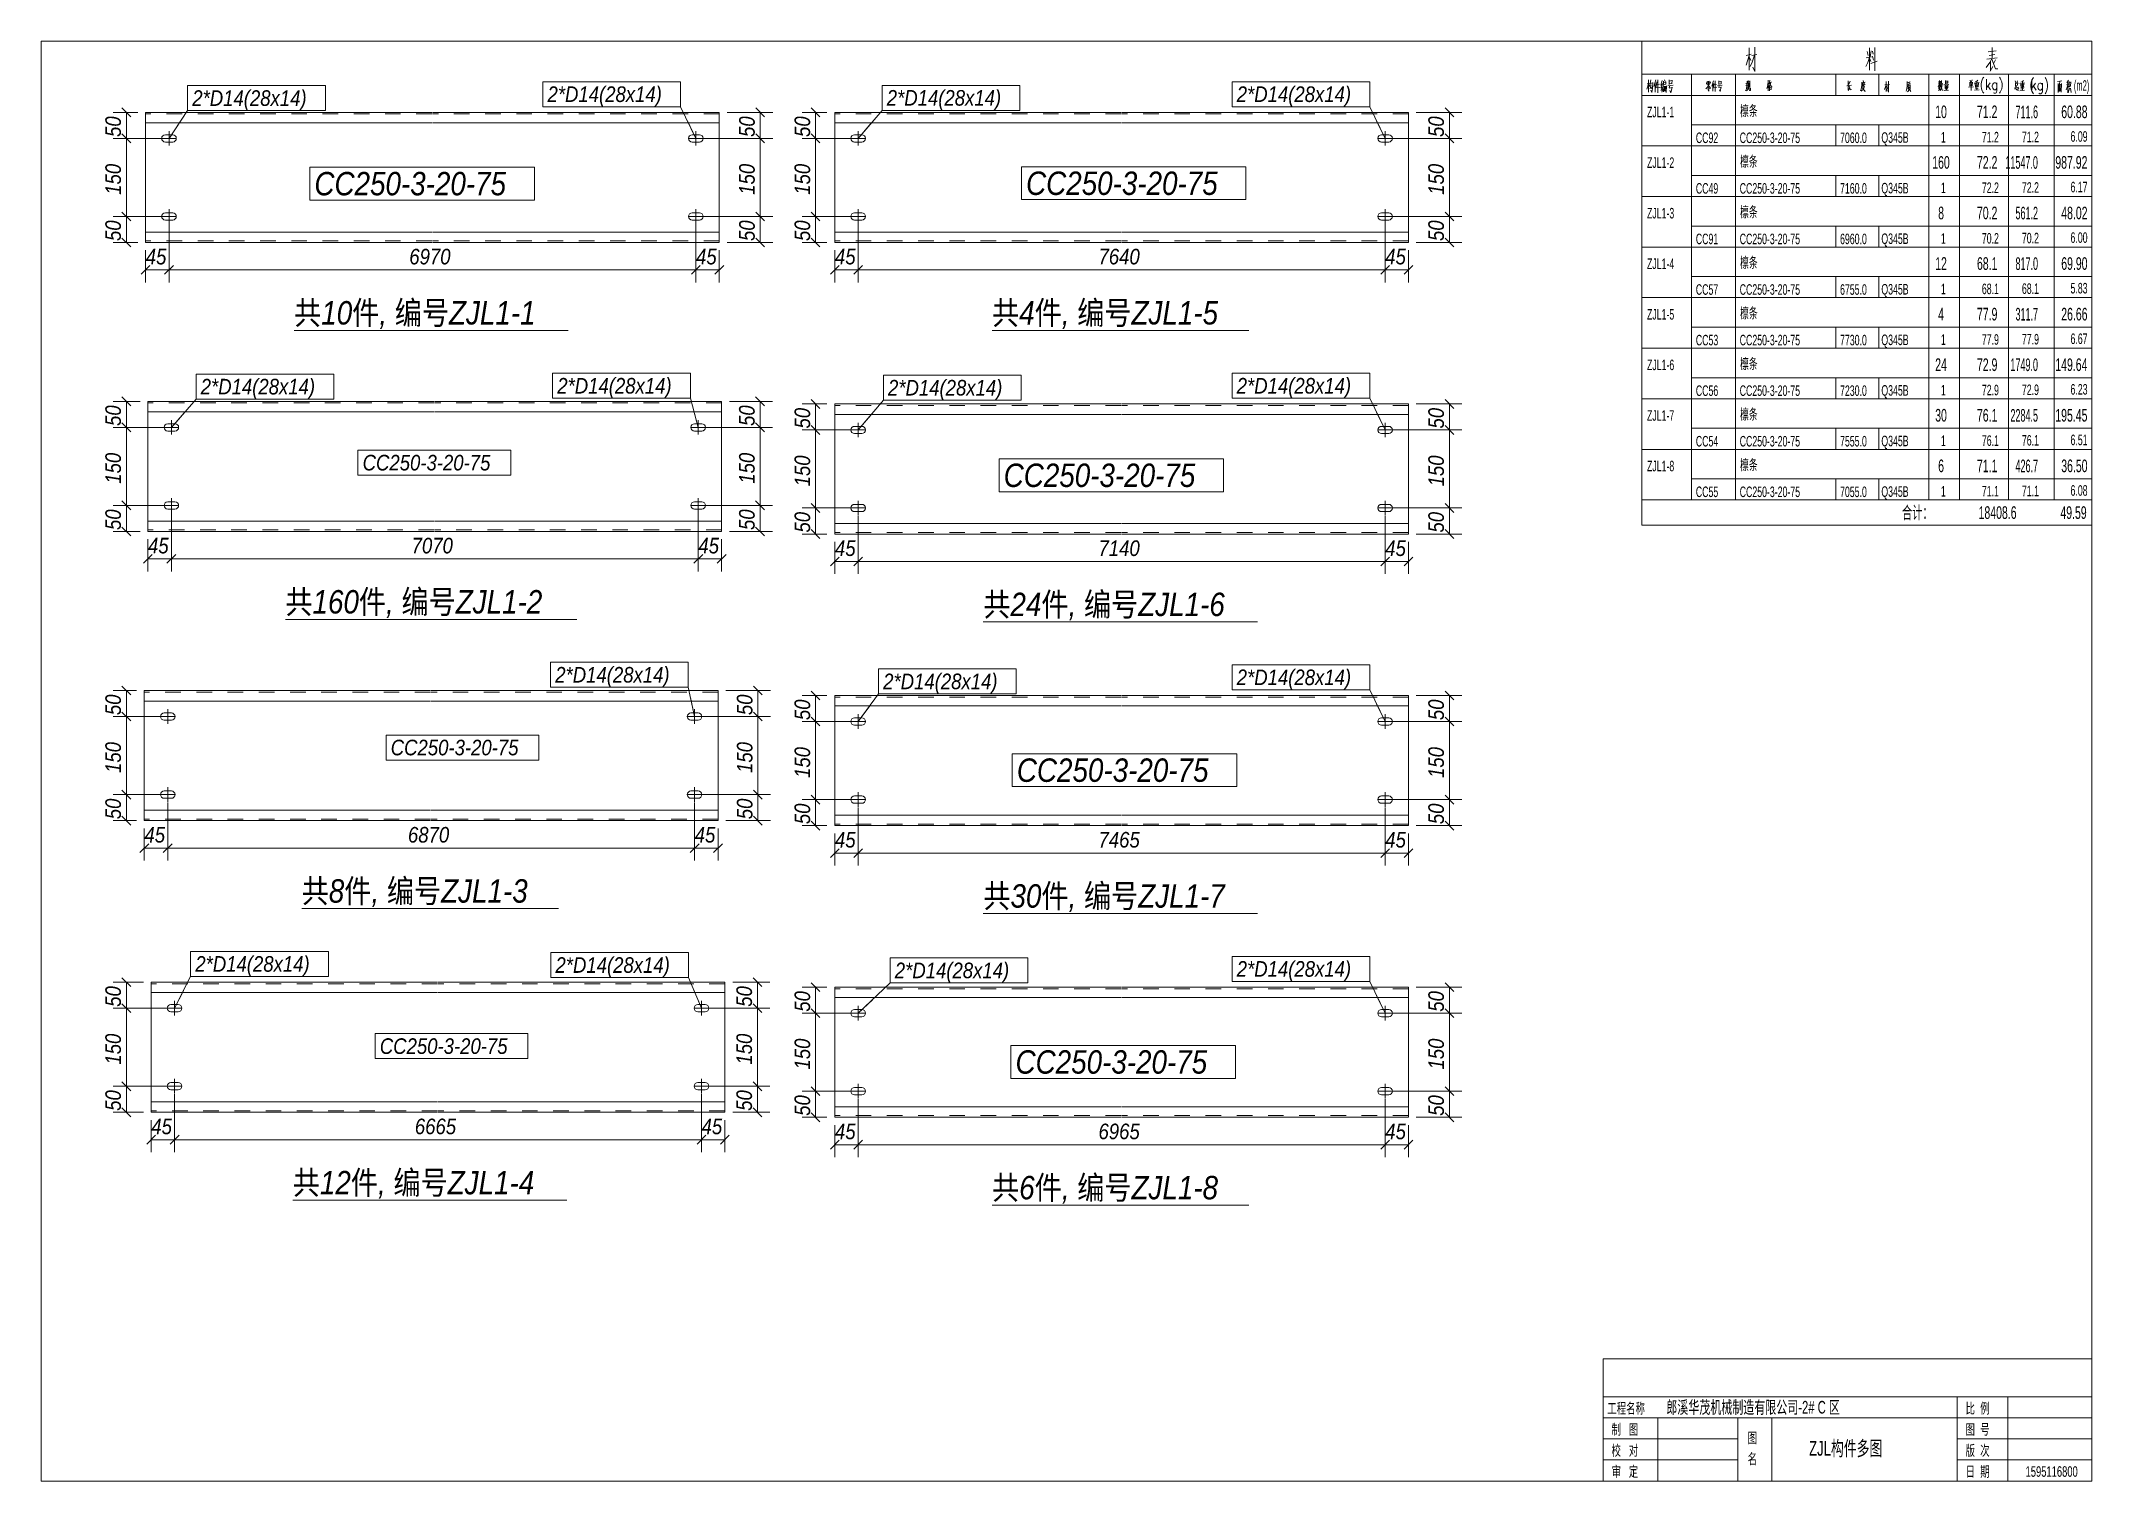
# Model space of a CAD drawing. Header units: millimetres. Extents: x 181 to 4047, y 165 to 2266.
# Drawn here: x 1119.3 to 1382.1, y 1252.4 to 1436.9 of the extents above; entities that cross this region are included whole.
import ezdxf

# ---------------------------------------------------------------- set-up
doc = ezdxf.new("R2010")
doc.units = ezdxf.units.MM
doc.linetypes.add('XKITLINE00', pattern=[0])
doc.linetypes.add('XKITLINE02', pattern=[4, 2, -2])
for name, color, linetype, lineweight in [('Bolt', 7, 'Continuous', 0), ('BoltMark', 3, 'Continuous', 0), ('DrawingSheet', 5, 'Continuous', 0), ('OtherObjectType', 1, 'Continuous', 0), ('Part', 2, 'Continuous', 0), ('PartMark', 3, 'Continuous', 0), ('Z-DIMENSIONS', 1, 'Continuous', 0)]:
    doc.layers.add(name, color=color, linetype=linetype, lineweight=lineweight)
doc.styles.add('Arial Italic', font='ariali.ttf')
doc.styles.add('宋体', font='arial.ttf')

msp = doc.modelspace()

# ---------------------------------------------------------------- texts
at = {"layer": 'BoltMark', "color": 7, "style": 'Arial Italic', "width": 0.85}
for p in [(1138.73, 1428.62), (1184.25, 1429.12), (1227.72, 1428.65), (1272.56, 1429.12), (1139.81, 1391.65), (1185.5, 1391.76), (1227.88, 1391.51), (1272.56, 1391.76), (1185.24, 1354.73), (1272.56, 1354.4), (1227.26, 1353.88), (1139.12, 1317.68), (1185.27, 1317.54), (1228.75, 1316.85), (1272.56, 1317.04)]:
    msp.add_text('2*D14(28x14)', height=2, dxfattribs=at).set_placement(p)
at = {"layer": 'OtherObjectType', "color": 4, "style": '宋体'}
for s, height, width, p in [('(m2)', 1.35, 0.51, (1379.83, 1430.56)), ('10', 1.62, 0.595, (1362.06, 1427.05)), ('71.2', 1.62, 0.595, (1367.41, 1427.05)), ('60.88', 1.62, 0.595, (1378.21, 1427.05)), ('160', 1.62, 0.595, (1361.68, 1420.57)), ('72.2', 1.62, 0.595, (1367.41, 1420.57)), ('987.92', 1.62, 0.595, (1377.45, 1420.57)), ('8', 1.62, 0.595, (1362.44, 1414.09)), ('70.2', 1.62, 0.595, (1367.41, 1414.09)), ('48.02', 1.62, 0.595, (1378.21, 1414.09)), ('12', 1.62, 0.595, (1362.06, 1407.61)), ('68.1', 1.62, 0.595, (1367.41, 1407.61)), ('69.90', 1.62, 0.595, (1378.21, 1407.61)), ('4', 1.62, 0.595, (1362.44, 1401.13)), ('77.9', 1.62, 0.595, (1367.41, 1401.13)), ('26.66', 1.62, 0.595, (1378.21, 1401.13)), ('24', 1.62, 0.595, (1362.06, 1394.65)), ('72.9', 1.62, 0.595, (1367.41, 1394.65)), ('149.64', 1.62, 0.595, (1377.45, 1394.65)), ('30', 1.62, 0.595, (1362.06, 1388.17)), ('76.1', 1.62, 0.595, (1367.41, 1388.17)), ('195.45', 1.62, 0.595, (1377.45, 1388.17)), ('6', 1.62, 0.595, (1362.44, 1381.69)), ('71.1', 1.62, 0.595, (1367.41, 1381.69)), ('36.50', 1.62, 0.595, (1378.21, 1381.69)), ('工程名称', 1.35, 0.6375, (1320.05, 1261.07)), ('比  例', 1.35, 0.6375, (1365.95, 1261.07)), ('制   图', 1.35, 0.6375, (1320.59, 1258.37)), ('图  号', 1.35, 0.6375, (1365.95, 1258.37)), ('校   对', 1.35, 0.6375, (1320.59, 1255.67)), ('图', 1.35, 0.6375, (1338.03, 1257.29)), ('版  次', 1.35, 0.6375, (1365.95, 1255.67)), ('审   定', 1.35, 0.6375, (1320.59, 1252.97)), ('名', 1.35, 0.6375, (1338.03, 1254.59)), ('日  期', 1.35, 0.6375, (1365.95, 1252.97))]:
    msp.add_text(s, height=height, dxfattribs=dict(at, width=width)).set_placement(p)
at = {"layer": 'OtherObjectType', "color": 7, "style": '宋体'}
for s, height, width, p in [('ZJL1-1', 1.35, 0.595, (1325.13, 1427.16)), ('檩条', 1.35, 0.595, (1337.06, 1427.32)), ('CC92', 1.35, 0.595, (1331.39, 1423.86)), ('CC250-3-20-75', 1.35, 0.595, (1337.01, 1423.86)), ('7060.0', 1.35, 0.595, (1349.87, 1423.86)), ('Q345B', 1.35, 0.595, (1355.16, 1423.89)), ('1', 1.35, 0.595, (1362.79, 1423.92)), ('71.2', 1.35, 0.595, (1368.04, 1423.94)), ('71.2', 1.35, 0.595, (1373.17, 1423.97)), ('6.09', 1.35, 0.595, (1379.4, 1424.03)), ('ZJL1-2', 1.35, 0.595, (1325.13, 1420.68)), ('檩条', 1.35, 0.595, (1337.06, 1420.84)), ('CC49', 1.35, 0.595, (1331.39, 1417.38)), ('CC250-3-20-75', 1.35, 0.595, (1337.01, 1417.38)), ('7160.0', 1.35, 0.595, (1349.87, 1417.38)), ('Q345B', 1.35, 0.595, (1355.16, 1417.41)), ('1', 1.35, 0.595, (1362.79, 1417.44)), ('72.2', 1.35, 0.595, (1368.04, 1417.46)), ('72.2', 1.35, 0.595, (1373.17, 1417.49)), ('6.17', 1.35, 0.595, (1379.4, 1417.55)), ('ZJL1-3', 1.35, 0.595, (1325.13, 1414.2)), ('檩条', 1.35, 0.595, (1337.06, 1414.36)), ('CC91', 1.35, 0.595, (1331.39, 1410.9)), ('CC250-3-20-75', 1.35, 0.595, (1337.01, 1410.9)), ('6960.0', 1.35, 0.595, (1349.87, 1410.9)), ('Q345B', 1.35, 0.595, (1355.16, 1410.93)), ('1', 1.35, 0.595, (1362.79, 1410.96)), ('70.2', 1.35, 0.595, (1368.04, 1410.98)), ('70.2', 1.35, 0.595, (1373.17, 1411.01)), ('6.00', 1.35, 0.595, (1379.4, 1411.07)), ('ZJL1-4', 1.35, 0.595, (1325.13, 1407.72)), ('檩条', 1.35, 0.595, (1337.06, 1407.88)), ('CC57', 1.35, 0.595, (1331.39, 1404.42)), ('CC250-3-20-75', 1.35, 0.595, (1337.01, 1404.42)), ('6755.0', 1.35, 0.595, (1349.87, 1404.42)), ('Q345B', 1.35, 0.595, (1355.16, 1404.45)), ('1', 1.35, 0.595, (1362.79, 1404.48)), ('68.1', 1.35, 0.595, (1368.04, 1404.5)), ('68.1', 1.35, 0.595, (1373.17, 1404.53)), ('5.83', 1.35, 0.595, (1379.4, 1404.59)), ('ZJL1-5', 1.35, 0.595, (1325.13, 1401.24)), ('檩条', 1.35, 0.595, (1337.06, 1401.4)), ('CC53', 1.35, 0.595, (1331.39, 1397.94)), ('CC250-3-20-75', 1.35, 0.595, (1337.01, 1397.94)), ('7730.0', 1.35, 0.595, (1349.87, 1397.94)), ('Q345B', 1.35, 0.595, (1355.16, 1397.97)), ('1', 1.35, 0.595, (1362.79, 1398)), ('77.9', 1.35, 0.595, (1368.04, 1398.02)), ('77.9', 1.35, 0.595, (1373.17, 1398.05)), ('6.67', 1.35, 0.595, (1379.4, 1398.11)), ('ZJL1-6', 1.35, 0.595, (1325.13, 1394.76)), ('檩条', 1.35, 0.595, (1337.06, 1394.92)), ('Q345B', 1.35, 0.595, (1355.16, 1391.49)), ('1', 1.35, 0.595, (1362.79, 1391.52)), ('72.9', 1.35, 0.595, (1368.04, 1391.54)), ('72.9', 1.35, 0.595, (1373.17, 1391.57)), ('6.23', 1.35, 0.595, (1379.4, 1391.63)), ('CC56', 1.35, 0.595, (1331.39, 1391.46)), ('CC250-3-20-75', 1.35, 0.595, (1337.01, 1391.46)), ('7230.0', 1.35, 0.595, (1349.87, 1391.46)), ('ZJL1-7', 1.35, 0.595, (1325.13, 1388.28)), ('檩条', 1.35, 0.595, (1337.06, 1388.44)), ('CC54', 1.35, 0.595, (1331.39, 1384.98)), ('CC250-3-20-75', 1.35, 0.595, (1337.01, 1384.98)), ('7555.0', 1.35, 0.595, (1349.87, 1384.98)), ('Q345B', 1.35, 0.595, (1355.16, 1385.01)), ('1', 1.35, 0.595, (1362.79, 1385.04)), ('76.1', 1.35, 0.595, (1368.04, 1385.06)), ('76.1', 1.35, 0.595, (1373.17, 1385.09)), ('6.51', 1.35, 0.595, (1379.4, 1385.15)), ('ZJL1-8', 1.35, 0.595, (1325.13, 1381.8)), ('檩条', 1.35, 0.595, (1337.06, 1381.96)), ('CC55', 1.35, 0.595, (1331.39, 1378.5)), ('CC250-3-20-75', 1.35, 0.595, (1337.01, 1378.5)), ('7055.0', 1.35, 0.595, (1349.87, 1378.5)), ('Q345B', 1.35, 0.595, (1355.16, 1378.53)), ('1', 1.35, 0.595, (1362.79, 1378.56)), ('71.1', 1.35, 0.595, (1368.04, 1378.58)), ('71.1', 1.35, 0.595, (1373.17, 1378.61)), ('6.08', 1.35, 0.595, (1379.4, 1378.67)), ('合计：', 1.62, 0.595, (1357.8, 1375.7)), ('郎溪华茂机械制造有限公司-2# C 区', 1.62, 0.6375, (1327.61, 1261.07)), ('ZJL构件多图', 1.89, 0.6375, (1345.9, 1255.67)), ('1595116800', 1.35, 0.6375, (1373.64, 1252.97))]:
    msp.add_text(s, height=height, dxfattribs=dict(at, width=width)).set_placement(p)
at = {"layer": 'OtherObjectType', "color": 6}
for s, height, style, width, p in [('711.6', 1.62, '宋体', 0.51, (1372.35, 1427.04)), ('11547.0', 1.62, '宋体', 0.51, (1371.05, 1420.56)), ('561.2', 1.62, '宋体', 0.51, (1372.35, 1414.08)), ('817.0', 1.62, '宋体', 0.51, (1372.35, 1407.6)), ('共10件, 编号ZJL1-1', 3, 'Arial Italic', 0.85, (1151.78, 1400.61)), ('共4件, 编号ZJL1-5', 3, 'Arial Italic', 0.85, (1241.21, 1400.61)), ('311.7', 1.62, '宋体', 0.51, (1372.35, 1401.12)), ('1749.0', 1.62, '宋体', 0.51, (1371.7, 1394.64)), ('2284.5', 1.62, '宋体', 0.51, (1371.7, 1388.16)), ('426.7', 1.62, '宋体', 0.51, (1372.35, 1381.68)), ('18408.6', 1.62, '宋体', 0.595, (1367.62, 1375.7)), ('49.59', 1.62, '宋体', 0.595, (1378.1, 1375.7)), ('共160件, 编号ZJL1-2', 3, 'Arial Italic', 0.85, (1150.66, 1363.58)), ('共24件, 编号ZJL1-6', 3, 'Arial Italic', 0.85, (1240.09, 1363.25)), ('共8件, 编号ZJL1-3', 3, 'Arial Italic', 0.85, (1152.75, 1326.53)), ('共30件, 编号ZJL1-7', 3, 'Arial Italic', 0.85, (1240.09, 1325.89)), ('共12件, 编号ZJL1-4', 3, 'Arial Italic', 0.85, (1151.61, 1289.16)), ('共6件, 编号ZJL1-8', 3, 'Arial Italic', 0.85, (1241.21, 1288.52))]:
    msp.add_text(s, height=height, dxfattribs=dict(at, style=style, width=width)).set_placement(p)
at = {"layer": 'PartMark', "color": 7, "style": 'Arial Italic', "width": 0.85}
for height, p in [(3, (1154.38, 1417.16)), (3, (1245.57, 1417.21)), (2, (1160.56, 1381.91)), (3, (1242.7, 1379.79)), (2, (1164.16, 1345.41)), (3, (1244.39, 1342.01)), (2, (1162.76, 1307.15)), (3, (1244.22, 1304.62))]:
    msp.add_text('CC250-3-20-75', height=height, dxfattribs=at).set_placement(p)
at = {"layer": 'Z-DIMENSIONS', "color": 3, "style": 'Arial Italic', "width": 0.85}
for s, p in [('50', (1129.59, 1424.64)), ('50', (1210.8, 1424.64)), ('50', (1217.9, 1424.64)), ('50', (1299.11, 1424.64)), ('150', (1129.59, 1417.23)), ('150', (1210.8, 1417.23)), ('150', (1217.9, 1417.23)), ('150', (1299.11, 1417.23)), ('50', (1129.59, 1411.31)), ('50', (1210.8, 1411.31)), ('50', (1217.9, 1411.31)), ('50', (1299.11, 1411.31)), ('50', (1129.59, 1387.61)), ('50', (1210.79, 1387.61)), ('50', (1217.9, 1387.28)), ('50', (1299.11, 1387.28)), ('150', (1129.59, 1380.21)), ('150', (1210.79, 1380.21)), ('150', (1217.9, 1379.87)), ('150', (1299.11, 1379.87)), ('50', (1129.59, 1374.28)), ('50', (1210.79, 1374.28)), ('50', (1217.9, 1373.95)), ('50', (1299.11, 1373.95)), ('50', (1129.59, 1350.56)), ('50', (1210.51, 1350.56)), ('50', (1217.9, 1349.92)), ('50', (1299.11, 1349.92)), ('150', (1129.59, 1343.15)), ('150', (1210.51, 1343.15)), ('150', (1217.9, 1342.51)), ('150', (1299.11, 1342.51)), ('50', (1129.59, 1337.22)), ('50', (1210.51, 1337.22)), ('50', (1217.9, 1336.59)), ('50', (1299.11, 1336.59)), ('50', (1129.59, 1313.19)), ('50', (1210.45, 1313.19)), ('50', (1217.9, 1312.56)), ('50', (1299.11, 1312.56)), ('150', (1129.59, 1305.78)), ('150', (1210.45, 1305.78)), ('150', (1217.9, 1305.15)), ('150', (1299.11, 1305.15)), ('50', (1129.59, 1299.86)), ('50', (1210.45, 1299.86)), ('50', (1217.9, 1299.22)), ('50', (1299.11, 1299.22))]:
    msp.add_text(s, height=2, rotation=90.0002, dxfattribs=at).set_placement(p)
for s, p in [('45', (1132.77, 1408.31)), ('6970', (1166.54, 1408.31)), ('45', (1203.28, 1408.31)), ('45', (1221.08, 1408.31)), ('7640', (1254.85, 1408.31)), ('45', (1291.59, 1408.31)), ('45', (1133.06, 1371.28)), ('7070', (1166.84, 1371.28)), ('45', (1203.58, 1371.28)), ('45', (1221.08, 1370.95)), ('7140', (1254.85, 1370.95)), ('45', (1291.59, 1370.95)), ('45', (1132.6, 1334.23)), ('6870', (1166.37, 1334.23)), ('45', (1203.11, 1334.23)), ('45', (1221.08, 1333.59)), ('7465', (1254.85, 1333.59)), ('45', (1291.59, 1333.59)), ('45', (1133.48, 1296.86)), ('6665', (1167.25, 1296.86)), ('45', (1203.99, 1296.86)), ('6965', (1254.85, 1296.22)), ('45', (1221.08, 1296.22)), ('45', (1291.59, 1296.22))]:
    msp.add_text(s, height=2, dxfattribs=at).set_placement(p)

# ---------------------------------------------------------------- linework, layer by layer
at = {"layer": 'Bolt', "color": 3, "linetype": 'XKITLINE00', "lineweight": 0}
for p, q in [((1134.85, 1424.64), (1134.82, 1424.46)), ((1134.82, 1424.46), (1134.85, 1424.28)), ((1134.82, 1424.46), (1134.82, 1424.46)), ((1136.68, 1424.46), (1134.82, 1424.46)), ((1134.95, 1424.79), (1134.85, 1424.64)), ((1135.1, 1424.89), (1134.95, 1424.79)), ((1135.28, 1424.93), (1135.1, 1424.89)), ((1136.22, 1424.93), (1135.28, 1424.93)), ((1135.75, 1423.53), (1135.75, 1425.39)), ((1136.39, 1424.89), (1136.22, 1424.93)), ((1136.55, 1424.79), (1136.39, 1424.89)), ((1136.65, 1424.64), (1136.55, 1424.79)), ((1136.68, 1424.46), (1136.65, 1424.64)), ((1136.65, 1424.28), (1136.68, 1424.46)), ((1136.68, 1424.46), (1136.68, 1424.46)), ((1202.36, 1424.64), (1202.33, 1424.46)), ((1202.33, 1424.46), (1202.33, 1424.46)), ((1202.33, 1424.46), (1202.36, 1424.28)), ((1202.33, 1424.46), (1204.19, 1424.46)), ((1202.46, 1424.79), (1202.36, 1424.64)), ((1202.62, 1424.89), (1202.46, 1424.79)), ((1202.79, 1424.93), (1202.62, 1424.89)), ((1203.73, 1424.93), (1202.79, 1424.93)), ((1203.26, 1425.39), (1203.26, 1423.53)), ((1203.91, 1424.89), (1203.73, 1424.93)), ((1204.06, 1424.79), (1203.91, 1424.89)), ((1204.16, 1424.64), (1204.06, 1424.79)), ((1204.19, 1424.46), (1204.16, 1424.64)), ((1204.16, 1424.28), (1204.19, 1424.46)), ((1204.19, 1424.46), (1204.19, 1424.46)), ((1223.16, 1424.64), (1223.13, 1424.46)), ((1223.13, 1424.46), (1223.16, 1424.28)), ((1223.13, 1424.46), (1223.13, 1424.46)), ((1224.99, 1424.46), (1223.13, 1424.46)), ((1223.26, 1424.79), (1223.16, 1424.64)), ((1223.42, 1424.89), (1223.26, 1424.79)), ((1223.59, 1424.93), (1223.42, 1424.89)), ((1224.53, 1424.93), (1223.59, 1424.93)), ((1224.06, 1423.53), (1224.06, 1425.39)), ((1224.71, 1424.89), (1224.53, 1424.93)), ((1224.86, 1424.79), (1224.71, 1424.89)), ((1224.96, 1424.64), (1224.86, 1424.79)), ((1224.99, 1424.46), (1224.96, 1424.64)), ((1224.96, 1424.28), (1224.99, 1424.46)), ((1224.99, 1424.46), (1224.99, 1424.46)), ((1290.68, 1424.64), (1290.64, 1424.46)), ((1290.64, 1424.46), (1290.64, 1424.46)), ((1290.64, 1424.46), (1290.68, 1424.28)), ((1290.64, 1424.46), (1292.51, 1424.46)), ((1290.78, 1424.79), (1290.68, 1424.64)), ((1290.93, 1424.89), (1290.78, 1424.79)), ((1291.11, 1424.93), (1290.93, 1424.89)), ((1292.04, 1424.93), (1291.11, 1424.93)), ((1291.57, 1425.39), (1291.57, 1423.53)), ((1292.22, 1424.89), (1292.04, 1424.93)), ((1292.37, 1424.79), (1292.22, 1424.89)), ((1292.47, 1424.64), (1292.37, 1424.79)), ((1292.51, 1424.46), (1292.47, 1424.64)), ((1292.47, 1424.28), (1292.51, 1424.46)), ((1292.51, 1424.46), (1292.51, 1424.46)), ((1134.85, 1424.28), (1134.95, 1424.13)), ((1134.95, 1424.13), (1135.1, 1424.03)), ((1135.1, 1424.03), (1135.28, 1423.99)), ((1135.28, 1423.99), (1136.22, 1423.99)), ((1136.22, 1423.99), (1136.39, 1424.03)), ((1136.39, 1424.03), (1136.55, 1424.13)), ((1136.55, 1424.13), (1136.65, 1424.28)), ((1202.36, 1424.28), (1202.46, 1424.13)), ((1202.46, 1424.13), (1202.62, 1424.03)), ((1202.62, 1424.03), (1202.79, 1423.99)), ((1202.79, 1423.99), (1203.73, 1423.99)), ((1203.73, 1423.99), (1203.91, 1424.03)), ((1203.91, 1424.03), (1204.06, 1424.13)), ((1204.06, 1424.13), (1204.16, 1424.28)), ((1223.16, 1424.28), (1223.26, 1424.13)), ((1223.26, 1424.13), (1223.42, 1424.03)), ((1223.42, 1424.03), (1223.59, 1423.99)), ((1223.59, 1423.99), (1224.53, 1423.99)), ((1224.53, 1423.99), (1224.71, 1424.03)), ((1224.71, 1424.03), (1224.86, 1424.13)), ((1224.86, 1424.13), (1224.96, 1424.28)), ((1290.68, 1424.28), (1290.78, 1424.13)), ((1290.78, 1424.13), (1290.93, 1424.03)), ((1290.93, 1424.03), (1291.11, 1423.99)), ((1291.11, 1423.99), (1292.04, 1423.99)), ((1292.04, 1423.99), (1292.22, 1424.03)), ((1292.22, 1424.03), (1292.37, 1424.13)), ((1292.37, 1424.13), (1292.47, 1424.28)), ((1134.85, 1414.64), (1134.82, 1414.46)), ((1134.82, 1414.46), (1134.85, 1414.28)), ((1134.82, 1414.46), (1134.82, 1414.46)), ((1136.68, 1414.46), (1134.82, 1414.46)), ((1134.95, 1414.79), (1134.85, 1414.64)), ((1134.85, 1414.28), (1134.95, 1414.13)), ((1135.1, 1414.89), (1134.95, 1414.79)), ((1134.95, 1414.13), (1135.1, 1414.03)), ((1135.28, 1414.93), (1135.1, 1414.89)), ((1135.1, 1414.03), (1135.28, 1413.99)), ((1136.22, 1414.93), (1135.28, 1414.93)), ((1135.28, 1413.99), (1136.22, 1413.99)), ((1135.75, 1413.53), (1135.75, 1415.39)), ((1136.39, 1414.89), (1136.22, 1414.93)), ((1136.22, 1413.99), (1136.39, 1414.03)), ((1136.55, 1414.79), (1136.39, 1414.89)), ((1136.39, 1414.03), (1136.55, 1414.13)), ((1136.65, 1414.64), (1136.55, 1414.79)), ((1136.55, 1414.13), (1136.65, 1414.28)), ((1136.68, 1414.46), (1136.65, 1414.64)), ((1136.65, 1414.28), (1136.68, 1414.46)), ((1136.68, 1414.46), (1136.68, 1414.46)), ((1202.36, 1414.64), (1202.33, 1414.46)), ((1202.33, 1414.46), (1202.33, 1414.46)), ((1202.33, 1414.46), (1202.36, 1414.28)), ((1202.33, 1414.46), (1204.19, 1414.46)), ((1202.46, 1414.79), (1202.36, 1414.64)), ((1202.36, 1414.28), (1202.46, 1414.13)), ((1202.62, 1414.89), (1202.46, 1414.79)), ((1202.46, 1414.13), (1202.62, 1414.03)), ((1202.79, 1414.93), (1202.62, 1414.89)), ((1202.62, 1414.03), (1202.79, 1413.99)), ((1203.73, 1414.93), (1202.79, 1414.93)), ((1202.79, 1413.99), (1203.73, 1413.99)), ((1203.26, 1415.39), (1203.26, 1413.53)), ((1203.91, 1414.89), (1203.73, 1414.93)), ((1203.73, 1413.99), (1203.91, 1414.03)), ((1204.06, 1414.79), (1203.91, 1414.89)), ((1203.91, 1414.03), (1204.06, 1414.13)), ((1204.16, 1414.64), (1204.06, 1414.79)), ((1204.06, 1414.13), (1204.16, 1414.28)), ((1204.19, 1414.46), (1204.16, 1414.64)), ((1204.16, 1414.28), (1204.19, 1414.46)), ((1204.19, 1414.46), (1204.19, 1414.46)), ((1223.16, 1414.64), (1223.13, 1414.46)), ((1223.13, 1414.46), (1223.16, 1414.28)), ((1223.13, 1414.46), (1223.13, 1414.46)), ((1224.99, 1414.46), (1223.13, 1414.46)), ((1223.26, 1414.79), (1223.16, 1414.64)), ((1223.16, 1414.28), (1223.26, 1414.13)), ((1223.42, 1414.89), (1223.26, 1414.79)), ((1223.26, 1414.13), (1223.42, 1414.03)), ((1223.59, 1414.93), (1223.42, 1414.89)), ((1223.42, 1414.03), (1223.59, 1413.99)), ((1224.53, 1414.93), (1223.59, 1414.93)), ((1223.59, 1413.99), (1224.53, 1413.99)), ((1224.06, 1413.53), (1224.06, 1415.39)), ((1224.71, 1414.89), (1224.53, 1414.93)), ((1224.53, 1413.99), (1224.71, 1414.03)), ((1224.86, 1414.79), (1224.71, 1414.89)), ((1224.71, 1414.03), (1224.86, 1414.13)), ((1224.96, 1414.64), (1224.86, 1414.79)), ((1224.86, 1414.13), (1224.96, 1414.28)), ((1224.99, 1414.46), (1224.96, 1414.64)), ((1224.96, 1414.28), (1224.99, 1414.46)), ((1224.99, 1414.46), (1224.99, 1414.46)), ((1290.68, 1414.64), (1290.64, 1414.46)), ((1290.64, 1414.46), (1290.64, 1414.46)), ((1290.64, 1414.46), (1290.68, 1414.28)), ((1290.64, 1414.46), (1292.51, 1414.46)), ((1290.78, 1414.79), (1290.68, 1414.64)), ((1290.68, 1414.28), (1290.78, 1414.13)), ((1290.93, 1414.89), (1290.78, 1414.79)), ((1290.78, 1414.13), (1290.93, 1414.03)), ((1291.11, 1414.93), (1290.93, 1414.89)), ((1290.93, 1414.03), (1291.11, 1413.99)), ((1292.04, 1414.93), (1291.11, 1414.93)), ((1291.11, 1413.99), (1292.04, 1413.99)), ((1291.57, 1415.39), (1291.57, 1413.53)), ((1292.22, 1414.89), (1292.04, 1414.93)), ((1292.04, 1413.99), (1292.22, 1414.03)), ((1292.37, 1414.79), (1292.22, 1414.89)), ((1292.22, 1414.03), (1292.37, 1414.13)), ((1292.47, 1414.64), (1292.37, 1414.79)), ((1292.37, 1414.13), (1292.47, 1414.28)), ((1292.51, 1414.46), (1292.47, 1414.64)), ((1292.47, 1414.28), (1292.51, 1414.46)), ((1292.51, 1414.46), (1292.51, 1414.46)), ((1135.15, 1387.61), (1135.11, 1387.43)), ((1135.25, 1387.76), (1135.15, 1387.61)), ((1135.4, 1387.86), (1135.25, 1387.76)), ((1135.58, 1387.9), (1135.4, 1387.86)), ((1136.51, 1387.9), (1135.58, 1387.9)), ((1136.05, 1386.5), (1136.05, 1388.36)), ((1136.69, 1387.86), (1136.51, 1387.9)), ((1136.84, 1387.76), (1136.69, 1387.86)), ((1136.95, 1387.61), (1136.84, 1387.76)), ((1136.98, 1387.43), (1136.95, 1387.61)), ((1202.66, 1387.61), (1202.63, 1387.43)), ((1202.76, 1387.76), (1202.66, 1387.61)), ((1202.92, 1387.86), (1202.76, 1387.76)), ((1203.09, 1387.9), (1202.92, 1387.86)), ((1204.03, 1387.9), (1203.09, 1387.9)), ((1203.56, 1388.36), (1203.56, 1386.5)), ((1204.21, 1387.86), (1204.03, 1387.9)), ((1204.36, 1387.76), (1204.21, 1387.86)), ((1204.46, 1387.61), (1204.36, 1387.76)), ((1204.49, 1387.43), (1204.46, 1387.61)), ((1224.06, 1386.16), (1224.06, 1388.03)), ((1291.57, 1388.03), (1291.57, 1386.16)), ((1135.11, 1387.43), (1135.15, 1387.25)), ((1135.11, 1387.43), (1135.11, 1387.43)), ((1136.98, 1387.43), (1135.11, 1387.43)), ((1135.15, 1387.25), (1135.25, 1387.1)), ((1135.25, 1387.1), (1135.4, 1387)), ((1135.4, 1387), (1135.58, 1386.96)), ((1135.58, 1386.96), (1136.51, 1386.96)), ((1136.51, 1386.96), (1136.69, 1387)), ((1136.69, 1387), (1136.84, 1387.1)), ((1136.84, 1387.1), (1136.95, 1387.25)), ((1136.95, 1387.25), (1136.98, 1387.43)), ((1136.98, 1387.43), (1136.98, 1387.43)), ((1202.63, 1387.43), (1202.63, 1387.43)), ((1202.63, 1387.43), (1202.66, 1387.25)), ((1202.63, 1387.43), (1204.49, 1387.43)), ((1202.66, 1387.25), (1202.76, 1387.1)), ((1202.76, 1387.1), (1202.92, 1387)), ((1202.92, 1387), (1203.09, 1386.96)), ((1203.09, 1386.96), (1204.03, 1386.96)), ((1204.03, 1386.96), (1204.21, 1387)), ((1204.21, 1387), (1204.36, 1387.1)), ((1204.36, 1387.1), (1204.46, 1387.25)), ((1204.46, 1387.25), (1204.49, 1387.43)), ((1204.49, 1387.43), (1204.49, 1387.43)), ((1223.16, 1387.28), (1223.13, 1387.1)), ((1223.13, 1387.1), (1223.16, 1386.92)), ((1223.13, 1387.1), (1223.13, 1387.1)), ((1224.99, 1387.1), (1223.13, 1387.1)), ((1223.26, 1387.43), (1223.16, 1387.28)), ((1223.16, 1386.92), (1223.26, 1386.77)), ((1223.42, 1387.53), (1223.26, 1387.43)), ((1223.26, 1386.77), (1223.42, 1386.67)), ((1223.59, 1387.56), (1223.42, 1387.53)), ((1223.42, 1386.67), (1223.59, 1386.63)), ((1224.53, 1387.56), (1223.59, 1387.56)), ((1223.59, 1386.63), (1224.53, 1386.63)), ((1224.71, 1387.53), (1224.53, 1387.56)), ((1224.53, 1386.63), (1224.71, 1386.67)), ((1224.86, 1387.43), (1224.71, 1387.53)), ((1224.71, 1386.67), (1224.86, 1386.77)), ((1224.96, 1387.28), (1224.86, 1387.43)), ((1224.86, 1386.77), (1224.96, 1386.92)), ((1224.99, 1387.1), (1224.96, 1387.28)), ((1224.96, 1386.92), (1224.99, 1387.1)), ((1224.99, 1387.1), (1224.99, 1387.1)), ((1290.68, 1387.28), (1290.64, 1387.1)), ((1290.64, 1387.1), (1290.64, 1387.1)), ((1290.64, 1387.1), (1290.68, 1386.92)), ((1290.64, 1387.1), (1292.51, 1387.1)), ((1290.78, 1387.43), (1290.68, 1387.28)), ((1290.68, 1386.92), (1290.78, 1386.77)), ((1290.93, 1387.53), (1290.78, 1387.43)), ((1290.78, 1386.77), (1290.93, 1386.67)), ((1291.11, 1387.56), (1290.93, 1387.53)), ((1290.93, 1386.67), (1291.11, 1386.63)), ((1292.04, 1387.56), (1291.11, 1387.56)), ((1291.11, 1386.63), (1292.04, 1386.63)), ((1292.22, 1387.53), (1292.04, 1387.56)), ((1292.04, 1386.63), (1292.22, 1386.67)), ((1292.37, 1387.43), (1292.22, 1387.53)), ((1292.22, 1386.67), (1292.37, 1386.77)), ((1292.47, 1387.28), (1292.37, 1387.43)), ((1292.37, 1386.77), (1292.47, 1386.92)), ((1292.51, 1387.1), (1292.47, 1387.28)), ((1292.47, 1386.92), (1292.51, 1387.1)), ((1292.51, 1387.1), (1292.51, 1387.1)), ((1135.15, 1377.61), (1135.11, 1377.43)), ((1135.11, 1377.43), (1135.15, 1377.25)), ((1135.11, 1377.43), (1135.11, 1377.43)), ((1136.98, 1377.43), (1135.11, 1377.43)), ((1135.25, 1377.76), (1135.15, 1377.61)), ((1135.15, 1377.25), (1135.25, 1377.1)), ((1135.4, 1377.86), (1135.25, 1377.76)), ((1135.25, 1377.1), (1135.4, 1377)), ((1135.58, 1377.9), (1135.4, 1377.86)), ((1136.51, 1377.9), (1135.58, 1377.9)), ((1136.05, 1376.5), (1136.05, 1378.36)), ((1136.69, 1377.86), (1136.51, 1377.9)), ((1136.84, 1377.76), (1136.69, 1377.86)), ((1136.69, 1377), (1136.84, 1377.1)), ((1136.95, 1377.61), (1136.84, 1377.76)), ((1136.84, 1377.1), (1136.95, 1377.25)), ((1136.98, 1377.43), (1136.95, 1377.61)), ((1136.95, 1377.25), (1136.98, 1377.43)), ((1136.98, 1377.43), (1136.98, 1377.43)), ((1202.66, 1377.61), (1202.63, 1377.43)), ((1202.63, 1377.43), (1202.63, 1377.43)), ((1202.63, 1377.43), (1202.66, 1377.25)), ((1202.63, 1377.43), (1204.49, 1377.43)), ((1202.76, 1377.76), (1202.66, 1377.61)), ((1202.66, 1377.25), (1202.76, 1377.1)), ((1202.92, 1377.86), (1202.76, 1377.76)), ((1202.76, 1377.1), (1202.92, 1377)), ((1203.09, 1377.9), (1202.92, 1377.86)), ((1204.03, 1377.9), (1203.09, 1377.9)), ((1203.56, 1378.36), (1203.56, 1376.5)), ((1204.21, 1377.86), (1204.03, 1377.9)), ((1204.36, 1377.76), (1204.21, 1377.86)), ((1204.21, 1377), (1204.36, 1377.1)), ((1204.46, 1377.61), (1204.36, 1377.76)), ((1204.36, 1377.1), (1204.46, 1377.25)), ((1204.49, 1377.43), (1204.46, 1377.61)), ((1204.46, 1377.25), (1204.49, 1377.43)), ((1204.49, 1377.43), (1204.49, 1377.43)), ((1223.16, 1377.28), (1223.13, 1377.1)), ((1223.13, 1377.1), (1223.16, 1376.92)), ((1223.13, 1377.1), (1223.13, 1377.1)), ((1224.99, 1377.1), (1223.13, 1377.1)), ((1223.26, 1377.43), (1223.16, 1377.28)), ((1223.42, 1377.53), (1223.26, 1377.43)), ((1223.59, 1377.56), (1223.42, 1377.53)), ((1224.53, 1377.56), (1223.59, 1377.56)), ((1224.06, 1376.16), (1224.06, 1378.03)), ((1224.71, 1377.53), (1224.53, 1377.56)), ((1224.86, 1377.43), (1224.71, 1377.53)), ((1224.96, 1377.28), (1224.86, 1377.43)), ((1224.99, 1377.1), (1224.96, 1377.28)), ((1224.96, 1376.92), (1224.99, 1377.1)), ((1224.99, 1377.1), (1224.99, 1377.1)), ((1290.68, 1377.28), (1290.64, 1377.1)), ((1290.64, 1377.1), (1290.64, 1377.1)), ((1290.64, 1377.1), (1290.68, 1376.92)), ((1290.64, 1377.1), (1292.51, 1377.1)), ((1290.78, 1377.43), (1290.68, 1377.28)), ((1290.93, 1377.53), (1290.78, 1377.43)), ((1291.11, 1377.56), (1290.93, 1377.53)), ((1292.04, 1377.56), (1291.11, 1377.56)), ((1291.57, 1378.03), (1291.57, 1376.16)), ((1292.22, 1377.53), (1292.04, 1377.56)), ((1292.37, 1377.43), (1292.22, 1377.53)), ((1292.47, 1377.28), (1292.37, 1377.43)), ((1292.51, 1377.1), (1292.47, 1377.28)), ((1292.47, 1376.92), (1292.51, 1377.1)), ((1292.51, 1377.1), (1292.51, 1377.1)), ((1135.4, 1377), (1135.58, 1376.96)), ((1135.58, 1376.96), (1136.51, 1376.96)), ((1136.51, 1376.96), (1136.69, 1377)), ((1202.92, 1377), (1203.09, 1376.96)), ((1203.09, 1376.96), (1204.03, 1376.96)), ((1204.03, 1376.96), (1204.21, 1377)), ((1223.16, 1376.92), (1223.26, 1376.77)), ((1223.26, 1376.77), (1223.42, 1376.67)), ((1223.42, 1376.67), (1223.59, 1376.63)), ((1223.59, 1376.63), (1224.53, 1376.63)), ((1224.53, 1376.63), (1224.71, 1376.67)), ((1224.71, 1376.67), (1224.86, 1376.77)), ((1224.86, 1376.77), (1224.96, 1376.92)), ((1290.68, 1376.92), (1290.78, 1376.77)), ((1290.78, 1376.77), (1290.93, 1376.67)), ((1290.93, 1376.67), (1291.11, 1376.63)), ((1291.11, 1376.63), (1292.04, 1376.63)), ((1292.04, 1376.63), (1292.22, 1376.67)), ((1292.22, 1376.67), (1292.37, 1376.77)), ((1292.37, 1376.77), (1292.47, 1376.92)), ((1134.94, 1350.81), (1134.79, 1350.7)), ((1135.12, 1350.84), (1134.94, 1350.81)), ((1136.05, 1350.84), (1135.12, 1350.84)), ((1135.58, 1349.44), (1135.58, 1351.31)), ((1136.23, 1350.81), (1136.05, 1350.84)), ((1136.38, 1350.7), (1136.23, 1350.81)), ((1202.45, 1350.81), (1202.3, 1350.7)), ((1202.63, 1350.84), (1202.45, 1350.81)), ((1203.56, 1350.84), (1202.63, 1350.84)), ((1203.1, 1351.31), (1203.1, 1349.44)), ((1203.74, 1350.81), (1203.56, 1350.84)), ((1203.89, 1350.7), (1203.74, 1350.81)), ((1134.69, 1350.55), (1134.65, 1350.37)), ((1134.65, 1350.37), (1134.69, 1350.2)), ((1134.65, 1350.37), (1134.65, 1350.37)), ((1136.52, 1350.37), (1134.65, 1350.37)), ((1134.79, 1350.7), (1134.69, 1350.55)), ((1134.69, 1350.2), (1134.79, 1350.04)), ((1134.79, 1350.04), (1134.94, 1349.94)), ((1134.94, 1349.94), (1135.12, 1349.91)), ((1135.12, 1349.91), (1136.05, 1349.91)), ((1136.05, 1349.91), (1136.23, 1349.94)), ((1136.23, 1349.94), (1136.38, 1350.04)), ((1136.48, 1350.55), (1136.38, 1350.7)), ((1136.38, 1350.04), (1136.48, 1350.2)), ((1136.52, 1350.37), (1136.48, 1350.55)), ((1136.48, 1350.2), (1136.52, 1350.37)), ((1136.52, 1350.37), (1136.52, 1350.37)), ((1202.2, 1350.55), (1202.16, 1350.37)), ((1202.16, 1350.37), (1202.16, 1350.37)), ((1202.16, 1350.37), (1202.2, 1350.2)), ((1202.16, 1350.37), (1204.03, 1350.37)), ((1202.3, 1350.7), (1202.2, 1350.55)), ((1202.2, 1350.2), (1202.3, 1350.04)), ((1202.3, 1350.04), (1202.45, 1349.94)), ((1202.45, 1349.94), (1202.63, 1349.91)), ((1202.63, 1349.91), (1203.56, 1349.91)), ((1203.56, 1349.91), (1203.74, 1349.94)), ((1203.74, 1349.94), (1203.89, 1350.04)), ((1204, 1350.55), (1203.89, 1350.7)), ((1203.89, 1350.04), (1204, 1350.2)), ((1204.03, 1350.37), (1204, 1350.55)), ((1204, 1350.2), (1204.03, 1350.37)), ((1204.03, 1350.37), (1204.03, 1350.37)), ((1223.16, 1349.91), (1223.13, 1349.74)), ((1223.13, 1349.74), (1223.16, 1349.56)), ((1223.13, 1349.74), (1223.13, 1349.74)), ((1224.99, 1349.74), (1223.13, 1349.74)), ((1223.26, 1350.07), (1223.16, 1349.91)), ((1223.16, 1349.56), (1223.26, 1349.41)), ((1223.42, 1350.17), (1223.26, 1350.07)), ((1223.26, 1349.41), (1223.42, 1349.3)), ((1223.59, 1350.2), (1223.42, 1350.17)), ((1223.42, 1349.3), (1223.59, 1349.27)), ((1224.53, 1350.2), (1223.59, 1350.2)), ((1223.59, 1349.27), (1224.53, 1349.27)), ((1224.06, 1348.8), (1224.06, 1350.67)), ((1224.71, 1350.17), (1224.53, 1350.2)), ((1224.53, 1349.27), (1224.71, 1349.3)), ((1224.86, 1350.07), (1224.71, 1350.17)), ((1224.71, 1349.3), (1224.86, 1349.41)), ((1224.96, 1349.91), (1224.86, 1350.07)), ((1224.86, 1349.41), (1224.96, 1349.56)), ((1224.99, 1349.74), (1224.96, 1349.91)), ((1224.96, 1349.56), (1224.99, 1349.74)), ((1224.99, 1349.74), (1224.99, 1349.74)), ((1290.68, 1349.91), (1290.64, 1349.74)), ((1290.64, 1349.74), (1290.64, 1349.74)), ((1290.64, 1349.74), (1290.68, 1349.56)), ((1290.64, 1349.74), (1292.51, 1349.74)), ((1290.78, 1350.07), (1290.68, 1349.91)), ((1290.68, 1349.56), (1290.78, 1349.41)), ((1290.93, 1350.17), (1290.78, 1350.07)), ((1290.78, 1349.41), (1290.93, 1349.3)), ((1291.11, 1350.2), (1290.93, 1350.17)), ((1290.93, 1349.3), (1291.11, 1349.27)), ((1292.04, 1350.2), (1291.11, 1350.2)), ((1291.11, 1349.27), (1292.04, 1349.27)), ((1291.57, 1350.67), (1291.57, 1348.8)), ((1292.22, 1350.17), (1292.04, 1350.2)), ((1292.04, 1349.27), (1292.22, 1349.3)), ((1292.37, 1350.07), (1292.22, 1350.17)), ((1292.22, 1349.3), (1292.37, 1349.41)), ((1292.47, 1349.91), (1292.37, 1350.07)), ((1292.37, 1349.41), (1292.47, 1349.56)), ((1292.51, 1349.74), (1292.47, 1349.91)), ((1292.47, 1349.56), (1292.51, 1349.74)), ((1292.51, 1349.74), (1292.51, 1349.74)), ((1134.69, 1340.55), (1134.65, 1340.37)), ((1134.65, 1340.37), (1134.69, 1340.2)), ((1134.65, 1340.37), (1134.65, 1340.37)), ((1136.52, 1340.37), (1134.65, 1340.37)), ((1134.79, 1340.7), (1134.69, 1340.55)), ((1134.94, 1340.81), (1134.79, 1340.7)), ((1135.12, 1340.84), (1134.94, 1340.81)), ((1136.05, 1340.84), (1135.12, 1340.84)), ((1135.58, 1339.44), (1135.58, 1341.31)), ((1136.23, 1340.81), (1136.05, 1340.84)), ((1136.38, 1340.7), (1136.23, 1340.81)), ((1136.48, 1340.55), (1136.38, 1340.7)), ((1136.52, 1340.37), (1136.48, 1340.55)), ((1136.48, 1340.2), (1136.52, 1340.37)), ((1136.52, 1340.37), (1136.52, 1340.37)), ((1202.2, 1340.55), (1202.16, 1340.37)), ((1202.16, 1340.37), (1202.16, 1340.37)), ((1202.16, 1340.37), (1202.2, 1340.2)), ((1202.16, 1340.37), (1204.03, 1340.37)), ((1202.3, 1340.7), (1202.2, 1340.55)), ((1202.45, 1340.81), (1202.3, 1340.7)), ((1202.63, 1340.84), (1202.45, 1340.81)), ((1203.56, 1340.84), (1202.63, 1340.84)), ((1203.1, 1341.31), (1203.1, 1339.44)), ((1203.74, 1340.81), (1203.56, 1340.84)), ((1203.89, 1340.7), (1203.74, 1340.81)), ((1204, 1340.55), (1203.89, 1340.7)), ((1204.03, 1340.37), (1204, 1340.55)), ((1204, 1340.2), (1204.03, 1340.37)), ((1204.03, 1340.37), (1204.03, 1340.37)), ((1224.06, 1338.8), (1224.06, 1340.67)), ((1291.57, 1340.67), (1291.57, 1338.8)), ((1134.69, 1340.2), (1134.79, 1340.04)), ((1134.79, 1340.04), (1134.94, 1339.94)), ((1134.94, 1339.94), (1135.12, 1339.91)), ((1135.12, 1339.91), (1136.05, 1339.91)), ((1136.05, 1339.91), (1136.23, 1339.94)), ((1136.23, 1339.94), (1136.38, 1340.04)), ((1136.38, 1340.04), (1136.48, 1340.2)), ((1202.2, 1340.2), (1202.3, 1340.04)), ((1202.3, 1340.04), (1202.45, 1339.94)), ((1202.45, 1339.94), (1202.63, 1339.91)), ((1202.63, 1339.91), (1203.56, 1339.91)), ((1203.56, 1339.91), (1203.74, 1339.94)), ((1203.74, 1339.94), (1203.89, 1340.04)), ((1203.89, 1340.04), (1204, 1340.2)), ((1223.16, 1339.91), (1223.13, 1339.74)), ((1223.13, 1339.74), (1223.16, 1339.56)), ((1223.13, 1339.74), (1223.13, 1339.74)), ((1224.99, 1339.74), (1223.13, 1339.74)), ((1223.26, 1340.07), (1223.16, 1339.91)), ((1223.16, 1339.56), (1223.26, 1339.41)), ((1223.42, 1340.17), (1223.26, 1340.07)), ((1223.26, 1339.41), (1223.42, 1339.3)), ((1223.59, 1340.2), (1223.42, 1340.17)), ((1223.42, 1339.3), (1223.59, 1339.27)), ((1224.53, 1340.2), (1223.59, 1340.2)), ((1223.59, 1339.27), (1224.53, 1339.27)), ((1224.71, 1340.17), (1224.53, 1340.2)), ((1224.53, 1339.27), (1224.71, 1339.3)), ((1224.86, 1340.07), (1224.71, 1340.17)), ((1224.71, 1339.3), (1224.86, 1339.41)), ((1224.96, 1339.91), (1224.86, 1340.07)), ((1224.86, 1339.41), (1224.96, 1339.56)), ((1224.99, 1339.74), (1224.96, 1339.91)), ((1224.96, 1339.56), (1224.99, 1339.74)), ((1224.99, 1339.74), (1224.99, 1339.74)), ((1290.68, 1339.91), (1290.64, 1339.74)), ((1290.64, 1339.74), (1290.64, 1339.74)), ((1290.64, 1339.74), (1290.68, 1339.56)), ((1290.64, 1339.74), (1292.51, 1339.74)), ((1290.78, 1340.07), (1290.68, 1339.91)), ((1290.68, 1339.56), (1290.78, 1339.41)), ((1290.93, 1340.17), (1290.78, 1340.07)), ((1290.78, 1339.41), (1290.93, 1339.3)), ((1291.11, 1340.2), (1290.93, 1340.17)), ((1290.93, 1339.3), (1291.11, 1339.27)), ((1292.04, 1340.2), (1291.11, 1340.2)), ((1291.11, 1339.27), (1292.04, 1339.27)), ((1292.22, 1340.17), (1292.04, 1340.2)), ((1292.04, 1339.27), (1292.22, 1339.3)), ((1292.37, 1340.07), (1292.22, 1340.17)), ((1292.22, 1339.3), (1292.37, 1339.41)), ((1292.47, 1339.91), (1292.37, 1340.07)), ((1292.37, 1339.41), (1292.47, 1339.56)), ((1292.51, 1339.74), (1292.47, 1339.91)), ((1292.47, 1339.56), (1292.51, 1339.74)), ((1292.51, 1339.74), (1292.51, 1339.74)), ((1135.57, 1313.19), (1135.53, 1313.01)), ((1135.53, 1313.01), (1135.57, 1312.83)), ((1135.53, 1313.01), (1135.53, 1313.01)), ((1137.4, 1313.01), (1135.53, 1313.01)), ((1135.67, 1313.34), (1135.57, 1313.19)), ((1135.57, 1312.83), (1135.67, 1312.68)), ((1135.82, 1313.44), (1135.67, 1313.34)), ((1135.67, 1312.68), (1135.82, 1312.58)), ((1136, 1313.48), (1135.82, 1313.44)), ((1135.82, 1312.58), (1136, 1312.54)), ((1136.93, 1313.48), (1136, 1313.48)), ((1136, 1312.54), (1136.93, 1312.54)), ((1136.46, 1312.08), (1136.46, 1313.94)), ((1137.11, 1313.44), (1136.93, 1313.48)), ((1136.93, 1312.54), (1137.11, 1312.58)), ((1137.26, 1313.34), (1137.11, 1313.44)), ((1137.11, 1312.58), (1137.26, 1312.68)), ((1137.36, 1313.19), (1137.26, 1313.34)), ((1137.26, 1312.68), (1137.36, 1312.83)), ((1137.4, 1313.01), (1137.36, 1313.19)), ((1137.36, 1312.83), (1137.4, 1313.01)), ((1137.4, 1313.01), (1137.4, 1313.01)), ((1203.08, 1313.19), (1203.04, 1313.01)), ((1203.04, 1313.01), (1203.04, 1313.01)), ((1203.04, 1313.01), (1203.08, 1312.83)), ((1203.04, 1313.01), (1204.91, 1313.01)), ((1203.18, 1313.34), (1203.08, 1313.19)), ((1203.08, 1312.83), (1203.18, 1312.68)), ((1203.33, 1313.44), (1203.18, 1313.34)), ((1203.18, 1312.68), (1203.33, 1312.58)), ((1203.51, 1313.48), (1203.33, 1313.44)), ((1203.33, 1312.58), (1203.51, 1312.54)), ((1204.44, 1313.48), (1203.51, 1313.48)), ((1203.51, 1312.54), (1204.44, 1312.54)), ((1203.98, 1313.94), (1203.98, 1312.08)), ((1204.62, 1313.44), (1204.44, 1313.48)), ((1204.44, 1312.54), (1204.62, 1312.58)), ((1204.77, 1313.34), (1204.62, 1313.44)), ((1204.62, 1312.58), (1204.77, 1312.68)), ((1204.87, 1313.19), (1204.77, 1313.34)), ((1204.77, 1312.68), (1204.87, 1312.83)), ((1204.91, 1313.01), (1204.87, 1313.19)), ((1204.87, 1312.83), (1204.91, 1313.01)), ((1204.91, 1313.01), (1204.91, 1313.01)), ((1223.16, 1312.55), (1223.13, 1312.37)), ((1223.13, 1312.37), (1223.16, 1312.19)), ((1223.13, 1312.37), (1223.13, 1312.37)), ((1224.99, 1312.37), (1223.13, 1312.37)), ((1223.26, 1312.7), (1223.16, 1312.55)), ((1223.16, 1312.19), (1223.26, 1312.04)), ((1223.42, 1312.8), (1223.26, 1312.7)), ((1223.26, 1312.04), (1223.42, 1311.94)), ((1223.59, 1312.84), (1223.42, 1312.8)), ((1223.42, 1311.94), (1223.59, 1311.91)), ((1224.53, 1312.84), (1223.59, 1312.84)), ((1223.59, 1311.91), (1224.53, 1311.91)), ((1224.06, 1311.44), (1224.06, 1313.31)), ((1224.71, 1312.8), (1224.53, 1312.84)), ((1224.53, 1311.91), (1224.71, 1311.94)), ((1224.86, 1312.7), (1224.71, 1312.8)), ((1224.71, 1311.94), (1224.86, 1312.04)), ((1224.96, 1312.55), (1224.86, 1312.7)), ((1224.86, 1312.04), (1224.96, 1312.19)), ((1224.99, 1312.37), (1224.96, 1312.55)), ((1224.96, 1312.19), (1224.99, 1312.37)), ((1224.99, 1312.37), (1224.99, 1312.37)), ((1290.68, 1312.55), (1290.64, 1312.37)), ((1290.64, 1312.37), (1290.64, 1312.37)), ((1290.64, 1312.37), (1290.68, 1312.19)), ((1290.64, 1312.37), (1292.51, 1312.37)), ((1290.78, 1312.7), (1290.68, 1312.55)), ((1290.68, 1312.19), (1290.78, 1312.04)), ((1290.93, 1312.8), (1290.78, 1312.7)), ((1290.78, 1312.04), (1290.93, 1311.94)), ((1291.11, 1312.84), (1290.93, 1312.8)), ((1290.93, 1311.94), (1291.11, 1311.91)), ((1292.04, 1312.84), (1291.11, 1312.84)), ((1291.11, 1311.91), (1292.04, 1311.91)), ((1291.57, 1313.31), (1291.57, 1311.44)), ((1292.22, 1312.8), (1292.04, 1312.84)), ((1292.04, 1311.91), (1292.22, 1311.94)), ((1292.37, 1312.7), (1292.22, 1312.8)), ((1292.22, 1311.94), (1292.37, 1312.04)), ((1292.47, 1312.55), (1292.37, 1312.7)), ((1292.37, 1312.04), (1292.47, 1312.19)), ((1292.51, 1312.37), (1292.47, 1312.55)), ((1292.47, 1312.19), (1292.51, 1312.37)), ((1292.51, 1312.37), (1292.51, 1312.37)), ((1136.46, 1302.08), (1136.46, 1303.94)), ((1203.98, 1303.94), (1203.98, 1302.08)), ((1135.57, 1303.19), (1135.53, 1303.01)), ((1135.53, 1303.01), (1135.57, 1302.83)), ((1135.53, 1303.01), (1135.53, 1303.01)), ((1137.4, 1303.01), (1135.53, 1303.01)), ((1135.67, 1303.34), (1135.57, 1303.19)), ((1135.57, 1302.83), (1135.67, 1302.68)), ((1135.82, 1303.44), (1135.67, 1303.34)), ((1135.67, 1302.68), (1135.82, 1302.58)), ((1136, 1303.48), (1135.82, 1303.44)), ((1135.82, 1302.58), (1136, 1302.54)), ((1136.93, 1303.48), (1136, 1303.48)), ((1136, 1302.54), (1136.93, 1302.54)), ((1137.11, 1303.44), (1136.93, 1303.48)), ((1136.93, 1302.54), (1137.11, 1302.58)), ((1137.26, 1303.34), (1137.11, 1303.44)), ((1137.11, 1302.58), (1137.26, 1302.68)), ((1137.36, 1303.19), (1137.26, 1303.34)), ((1137.26, 1302.68), (1137.36, 1302.83)), ((1137.4, 1303.01), (1137.36, 1303.19)), ((1137.36, 1302.83), (1137.4, 1303.01)), ((1137.4, 1303.01), (1137.4, 1303.01)), ((1203.08, 1303.19), (1203.04, 1303.01)), ((1203.04, 1303.01), (1203.04, 1303.01)), ((1203.04, 1303.01), (1203.08, 1302.83)), ((1203.04, 1303.01), (1204.91, 1303.01)), ((1203.18, 1303.34), (1203.08, 1303.19)), ((1203.08, 1302.83), (1203.18, 1302.68)), ((1203.33, 1303.44), (1203.18, 1303.34)), ((1203.18, 1302.68), (1203.33, 1302.58)), ((1203.51, 1303.48), (1203.33, 1303.44)), ((1203.33, 1302.58), (1203.51, 1302.54)), ((1204.44, 1303.48), (1203.51, 1303.48)), ((1203.51, 1302.54), (1204.44, 1302.54)), ((1204.62, 1303.44), (1204.44, 1303.48)), ((1204.44, 1302.54), (1204.62, 1302.58)), ((1204.77, 1303.34), (1204.62, 1303.44)), ((1204.62, 1302.58), (1204.77, 1302.68)), ((1204.87, 1303.19), (1204.77, 1303.34)), ((1204.77, 1302.68), (1204.87, 1302.83)), ((1204.91, 1303.01), (1204.87, 1303.19)), ((1204.87, 1302.83), (1204.91, 1303.01)), ((1204.91, 1303.01), (1204.91, 1303.01)), ((1223.16, 1302.55), (1223.13, 1302.37)), ((1223.13, 1302.37), (1223.16, 1302.19)), ((1223.13, 1302.37), (1223.13, 1302.37)), ((1224.99, 1302.37), (1223.13, 1302.37)), ((1223.26, 1302.7), (1223.16, 1302.55)), ((1223.16, 1302.19), (1223.26, 1302.04)), ((1223.42, 1302.8), (1223.26, 1302.7)), ((1223.26, 1302.04), (1223.42, 1301.94)), ((1223.59, 1302.84), (1223.42, 1302.8)), ((1223.42, 1301.94), (1223.59, 1301.91)), ((1224.53, 1302.84), (1223.59, 1302.84)), ((1223.59, 1301.91), (1224.53, 1301.91)), ((1224.06, 1301.44), (1224.06, 1303.31)), ((1224.71, 1302.8), (1224.53, 1302.84)), ((1224.53, 1301.91), (1224.71, 1301.94)), ((1224.86, 1302.7), (1224.71, 1302.8)), ((1224.71, 1301.94), (1224.86, 1302.04)), ((1224.96, 1302.55), (1224.86, 1302.7)), ((1224.86, 1302.04), (1224.96, 1302.19)), ((1224.99, 1302.37), (1224.96, 1302.55)), ((1224.96, 1302.19), (1224.99, 1302.37)), ((1224.99, 1302.37), (1224.99, 1302.37)), ((1290.68, 1302.55), (1290.64, 1302.37)), ((1290.64, 1302.37), (1290.64, 1302.37)), ((1290.64, 1302.37), (1290.68, 1302.19)), ((1290.64, 1302.37), (1292.51, 1302.37)), ((1290.78, 1302.7), (1290.68, 1302.55)), ((1290.68, 1302.19), (1290.78, 1302.04)), ((1290.93, 1302.8), (1290.78, 1302.7)), ((1290.78, 1302.04), (1290.93, 1301.94)), ((1291.11, 1302.84), (1290.93, 1302.8)), ((1290.93, 1301.94), (1291.11, 1301.91)), ((1292.04, 1302.84), (1291.11, 1302.84)), ((1291.11, 1301.91), (1292.04, 1301.91)), ((1291.57, 1303.31), (1291.57, 1301.44)), ((1292.22, 1302.8), (1292.04, 1302.84)), ((1292.04, 1301.91), (1292.22, 1301.94)), ((1292.37, 1302.7), (1292.22, 1302.8)), ((1292.22, 1301.94), (1292.37, 1302.04)), ((1292.47, 1302.55), (1292.37, 1302.7)), ((1292.37, 1302.04), (1292.47, 1302.19)), ((1292.51, 1302.37), (1292.47, 1302.55)), ((1292.47, 1302.19), (1292.51, 1302.37)), ((1292.51, 1302.37), (1292.51, 1302.37))]:
    msp.add_line(p, q, dxfattribs=at)
at = {"layer": 'BoltMark', "color": 3, "linetype": 'XKITLINE00', "lineweight": 0}
for p, q in [((1138.13, 1431.22), (1155.78, 1431.22)), ((1138.13, 1428.02), (1138.13, 1431.22)), ((1155.78, 1428.02), (1155.78, 1431.22)), ((1183.65, 1431.72), (1201.31, 1431.72)), ((1183.65, 1428.52), (1183.65, 1431.72)), ((1201.31, 1428.52), (1201.31, 1431.72)), ((1227.12, 1431.25), (1244.78, 1431.25)), ((1227.12, 1428.05), (1227.12, 1431.25)), ((1244.78, 1428.05), (1244.78, 1431.25)), ((1271.96, 1431.72), (1289.62, 1431.72)), ((1271.96, 1428.52), (1271.96, 1431.72)), ((1289.62, 1428.52), (1289.62, 1431.72)), ((1135.75, 1424.46), (1138.13, 1428.02)), ((1138.13, 1428.02), (1155.78, 1428.02)), ((1183.65, 1428.52), (1201.31, 1428.52)), ((1203.26, 1424.46), (1201.31, 1428.52)), ((1224.06, 1424.46), (1227.12, 1428.05)), ((1227.12, 1428.05), (1244.78, 1428.05)), ((1271.96, 1428.52), (1289.62, 1428.52)), ((1291.57, 1424.46), (1289.62, 1428.52)), ((1137.14, 1426.54), (1135.75, 1424.46)), ((1202.18, 1426.71), (1203.26, 1424.46)), ((1225.68, 1426.36), (1224.06, 1424.46)), ((1290.49, 1426.71), (1291.57, 1424.46)), ((1139.21, 1394.25), (1156.86, 1394.25)), ((1139.21, 1391.05), (1139.21, 1394.25)), ((1156.86, 1391.05), (1156.86, 1394.25)), ((1184.9, 1394.36), (1202.55, 1394.36)), ((1184.9, 1391.16), (1184.9, 1394.36)), ((1202.55, 1391.16), (1202.55, 1394.36)), ((1227.28, 1394.11), (1244.94, 1394.11)), ((1227.28, 1390.91), (1227.28, 1394.11)), ((1244.94, 1390.91), (1244.94, 1394.11)), ((1271.96, 1394.36), (1289.62, 1394.36)), ((1271.96, 1391.16), (1271.96, 1394.36)), ((1289.62, 1391.16), (1289.62, 1394.36)), ((1136.05, 1387.43), (1139.21, 1391.05)), ((1139.21, 1391.05), (1156.86, 1391.05)), ((1184.9, 1391.16), (1202.55, 1391.16)), ((1203.56, 1387.43), (1202.55, 1391.16)), ((1224.06, 1387.1), (1227.28, 1390.91)), ((1227.28, 1390.91), (1244.94, 1390.91)), ((1271.96, 1391.16), (1289.62, 1391.16)), ((1291.57, 1387.1), (1289.62, 1391.16)), ((1137.69, 1389.31), (1136.05, 1387.43)), ((1202.91, 1389.84), (1203.56, 1387.43)), ((1225.67, 1389.01), (1224.06, 1387.1)), ((1290.49, 1389.35), (1291.57, 1387.1)), ((1184.64, 1357.33), (1202.29, 1357.33)), ((1184.64, 1354.13), (1184.64, 1357.33)), ((1202.29, 1354.13), (1202.29, 1357.33)), ((1226.66, 1356.48), (1244.32, 1356.48)), ((1226.66, 1353.28), (1226.66, 1356.48)), ((1244.32, 1353.28), (1244.32, 1356.48)), ((1271.96, 1357), (1289.62, 1357)), ((1271.96, 1353.8), (1271.96, 1357)), ((1289.62, 1353.8), (1289.62, 1357)), ((1184.64, 1354.13), (1202.29, 1354.13)), ((1203.1, 1350.37), (1202.29, 1354.13)), ((1271.96, 1353.8), (1289.62, 1353.8)), ((1291.57, 1349.74), (1289.62, 1353.8)), ((1202.58, 1352.82), (1203.1, 1350.37)), ((1224.06, 1349.74), (1226.66, 1353.28)), ((1225.54, 1351.75), (1224.06, 1349.74)), ((1226.66, 1353.28), (1244.32, 1353.28)), ((1290.49, 1351.99), (1291.57, 1349.74)), ((1138.52, 1320.28), (1156.18, 1320.28)), ((1138.52, 1317.08), (1138.52, 1320.28)), ((1156.18, 1317.08), (1156.18, 1320.28)), ((1184.67, 1320.14), (1202.33, 1320.14)), ((1184.67, 1316.94), (1184.67, 1320.14)), ((1202.33, 1316.94), (1202.33, 1320.14)), ((1228.15, 1319.45), (1245.8, 1319.45)), ((1228.15, 1316.25), (1228.15, 1319.45)), ((1245.8, 1316.25), (1245.8, 1319.45)), ((1271.96, 1319.64), (1289.62, 1319.64)), ((1271.96, 1316.44), (1271.96, 1319.64)), ((1289.62, 1316.44), (1289.62, 1319.64)), ((1136.46, 1313.01), (1138.52, 1317.08)), ((1138.52, 1317.08), (1156.18, 1317.08)), ((1184.67, 1316.94), (1202.33, 1316.94)), ((1203.98, 1313.01), (1202.33, 1316.94)), ((1137.59, 1315.24), (1136.46, 1313.01)), ((1203.01, 1315.31), (1203.98, 1313.01)), ((1224.06, 1312.37), (1228.15, 1316.25)), ((1225.87, 1314.1), (1224.06, 1312.37)), ((1228.15, 1316.25), (1245.8, 1316.25)), ((1271.96, 1316.44), (1289.62, 1316.44)), ((1291.57, 1312.37), (1289.62, 1316.44)), ((1290.49, 1314.63), (1291.57, 1312.37))]:
    msp.add_line(p, q, dxfattribs=at)
at = {"layer": 'DrawingSheet', "color": 5, "linetype": 'XKITLINE00', "lineweight": 0}
for p, q in [((1382.15, 1436.93), (1119.35, 1436.93)), ((1119.35, 1436.93), (1119.35, 1252.43)), ((1382.15, 1252.43), (1382.15, 1436.93)), ((1119.35, 1252.43), (1382.15, 1252.43))]:
    msp.add_line(p, q, dxfattribs=at)
at = {"layer": 'OtherObjectType', "color": 6, "linetype": 'XKITLINE00', "lineweight": 0}
for p, q in [((1324.48, 1436.93), (1324.48, 1429.97)), ((1324.48, 1432.67), (1382.15, 1432.67)), ((1330.85, 1432.67), (1330.85, 1429.97)), ((1336.47, 1432.67), (1336.47, 1429.97)), ((1349.32, 1432.67), (1349.32, 1429.97)), ((1354.83, 1432.67), (1354.83, 1429.97)), ((1361.25, 1432.67), (1361.25, 1429.97)), ((1365.19, 1432.67), (1365.19, 1429.97)), ((1371.46, 1432.67), (1371.46, 1429.97)), ((1377.29, 1432.67), (1377.29, 1429.97)), ((1324.48, 1429.97), (1324.48, 1426.19)), ((1382.15, 1429.97), (1324.48, 1429.97)), ((1330.85, 1429.97), (1330.85, 1426.19)), ((1336.47, 1429.97), (1336.47, 1426.19)), ((1361.25, 1429.97), (1361.25, 1426.19)), ((1365.19, 1429.97), (1365.19, 1426.19)), ((1371.46, 1429.97), (1371.46, 1426.19)), ((1377.29, 1429.97), (1377.29, 1426.19)), ((1324.48, 1426.19), (1324.48, 1423.49)), ((1330.85, 1426.19), (1330.85, 1423.49)), ((1330.85, 1426.19), (1382.15, 1426.19)), ((1336.47, 1426.19), (1336.47, 1423.49)), ((1349.32, 1426.19), (1349.32, 1423.49)), ((1354.83, 1426.19), (1354.83, 1423.49)), ((1361.25, 1426.19), (1361.25, 1423.49)), ((1365.19, 1426.19), (1365.19, 1423.49)), ((1371.46, 1426.19), (1371.46, 1423.49)), ((1377.29, 1426.19), (1377.29, 1423.49)), ((1324.48, 1423.49), (1324.48, 1419.71)), ((1382.15, 1423.49), (1324.48, 1423.49)), ((1330.85, 1423.49), (1382.15, 1423.49)), ((1330.85, 1423.49), (1330.85, 1419.71)), ((1336.47, 1423.49), (1336.47, 1419.71)), ((1361.25, 1423.49), (1361.25, 1419.71)), ((1365.19, 1423.49), (1365.19, 1419.71)), ((1371.46, 1423.49), (1371.46, 1419.71)), ((1377.29, 1423.49), (1377.29, 1419.71)), ((1324.48, 1419.71), (1324.48, 1417.01)), ((1330.85, 1419.71), (1330.85, 1417.01)), ((1330.85, 1419.71), (1382.15, 1419.71)), ((1336.47, 1419.71), (1336.47, 1417.01)), ((1349.32, 1419.71), (1349.32, 1417.01)), ((1354.83, 1419.71), (1354.83, 1417.01)), ((1361.25, 1419.71), (1361.25, 1417.01)), ((1365.19, 1419.71), (1365.19, 1417.01)), ((1371.46, 1419.71), (1371.46, 1417.01)), ((1377.29, 1419.71), (1377.29, 1417.01)), ((1324.48, 1417.01), (1324.48, 1413.23)), ((1382.15, 1417.01), (1324.48, 1417.01)), ((1330.85, 1417.01), (1382.15, 1417.01)), ((1330.85, 1417.01), (1330.85, 1413.23)), ((1336.47, 1417.01), (1336.47, 1413.23)), ((1361.25, 1417.01), (1361.25, 1413.23)), ((1365.19, 1417.01), (1365.19, 1413.23)), ((1371.46, 1417.01), (1371.46, 1413.23)), ((1377.29, 1417.01), (1377.29, 1413.23)), ((1324.48, 1413.23), (1324.48, 1410.53)), ((1330.85, 1413.23), (1330.85, 1410.53)), ((1330.85, 1413.23), (1382.15, 1413.23)), ((1336.47, 1413.23), (1336.47, 1410.53)), ((1349.32, 1413.23), (1349.32, 1410.53)), ((1354.83, 1413.23), (1354.83, 1410.53)), ((1361.25, 1413.23), (1361.25, 1410.53)), ((1365.19, 1413.23), (1365.19, 1410.53)), ((1371.46, 1413.23), (1371.46, 1410.53)), ((1377.29, 1413.23), (1377.29, 1410.53)), ((1324.48, 1410.53), (1324.48, 1406.75)), ((1382.15, 1410.53), (1324.48, 1410.53)), ((1330.85, 1410.53), (1382.15, 1410.53)), ((1330.85, 1410.53), (1330.85, 1406.75)), ((1336.47, 1410.53), (1336.47, 1406.75)), ((1361.25, 1410.53), (1361.25, 1406.75)), ((1365.19, 1410.53), (1365.19, 1406.75)), ((1371.46, 1410.53), (1371.46, 1406.75)), ((1377.29, 1410.53), (1377.29, 1406.75)), ((1324.48, 1406.75), (1324.48, 1404.05)), ((1330.85, 1406.75), (1330.85, 1404.05)), ((1330.85, 1406.75), (1382.15, 1406.75)), ((1336.47, 1406.75), (1336.47, 1404.05)), ((1349.32, 1406.75), (1349.32, 1404.05)), ((1354.83, 1406.75), (1354.83, 1404.05)), ((1361.25, 1406.75), (1361.25, 1404.05)), ((1365.19, 1406.75), (1365.19, 1404.05)), ((1371.46, 1406.75), (1371.46, 1404.05)), ((1377.29, 1406.75), (1377.29, 1404.05)), ((1324.48, 1404.05), (1324.48, 1400.27)), ((1382.15, 1404.05), (1324.48, 1404.05)), ((1330.85, 1404.05), (1382.15, 1404.05)), ((1330.85, 1404.05), (1330.85, 1400.27)), ((1336.47, 1404.05), (1336.47, 1400.27)), ((1361.25, 1404.05), (1361.25, 1400.27)), ((1365.19, 1404.05), (1365.19, 1400.27)), ((1371.46, 1404.05), (1371.46, 1400.27)), ((1377.29, 1404.05), (1377.29, 1400.27)), ((1151.78, 1399.86), (1186.9, 1399.86)), ((1241.21, 1399.86), (1274.1, 1399.86)), ((1324.48, 1400.27), (1324.48, 1397.57)), ((1330.85, 1400.27), (1330.85, 1397.57)), ((1330.85, 1400.27), (1382.15, 1400.27)), ((1336.47, 1400.27), (1336.47, 1397.57)), ((1349.32, 1400.27), (1349.32, 1397.57)), ((1354.83, 1400.27), (1354.83, 1397.57)), ((1361.25, 1400.27), (1361.25, 1397.57)), ((1365.19, 1400.27), (1365.19, 1397.57)), ((1371.46, 1400.27), (1371.46, 1397.57)), ((1377.29, 1400.27), (1377.29, 1397.57)), ((1324.48, 1397.57), (1324.48, 1393.79)), ((1382.15, 1397.57), (1324.48, 1397.57)), ((1330.85, 1397.57), (1382.15, 1397.57)), ((1330.85, 1397.57), (1330.85, 1393.79)), ((1336.47, 1397.57), (1336.47, 1393.79)), ((1361.25, 1397.57), (1361.25, 1393.79)), ((1365.19, 1397.57), (1365.19, 1393.79)), ((1371.46, 1397.57), (1371.46, 1393.79)), ((1377.29, 1397.57), (1377.29, 1393.79)), ((1324.48, 1393.79), (1324.48, 1391.09)), ((1330.85, 1393.79), (1330.85, 1391.09)), ((1330.85, 1393.79), (1382.15, 1393.79)), ((1336.47, 1393.79), (1336.47, 1391.09)), ((1349.32, 1393.79), (1349.32, 1391.09)), ((1354.83, 1393.79), (1354.83, 1391.09)), ((1361.25, 1393.79), (1361.25, 1391.09)), ((1365.19, 1393.79), (1365.19, 1391.09)), ((1371.46, 1393.79), (1371.46, 1391.09)), ((1377.29, 1393.79), (1377.29, 1391.09)), ((1324.48, 1391.09), (1324.48, 1387.31)), ((1382.15, 1391.09), (1324.48, 1391.09)), ((1330.85, 1391.09), (1382.15, 1391.09)), ((1330.85, 1391.09), (1330.85, 1387.31)), ((1336.47, 1391.09), (1336.47, 1387.31)), ((1361.25, 1391.09), (1361.25, 1387.31)), ((1365.19, 1391.09), (1365.19, 1387.31)), ((1371.46, 1391.09), (1371.46, 1387.31)), ((1377.29, 1391.09), (1377.29, 1387.31)), ((1324.48, 1387.31), (1324.48, 1384.61)), ((1330.85, 1387.31), (1330.85, 1384.61)), ((1330.85, 1387.31), (1382.15, 1387.31)), ((1336.47, 1387.31), (1336.47, 1384.61)), ((1349.32, 1387.31), (1349.32, 1384.61)), ((1354.83, 1387.31), (1354.83, 1384.61)), ((1361.25, 1387.31), (1361.25, 1384.61)), ((1365.19, 1387.31), (1365.19, 1384.61)), ((1371.46, 1387.31), (1371.46, 1384.61)), ((1377.29, 1387.31), (1377.29, 1384.61)), ((1324.48, 1384.61), (1324.48, 1380.83)), ((1382.15, 1384.61), (1324.48, 1384.61)), ((1330.85, 1384.61), (1382.15, 1384.61)), ((1330.85, 1384.61), (1330.85, 1380.83)), ((1336.47, 1384.61), (1336.47, 1380.83)), ((1361.25, 1384.61), (1361.25, 1380.83)), ((1365.19, 1384.61), (1365.19, 1380.83)), ((1371.46, 1384.61), (1371.46, 1380.83)), ((1377.29, 1384.61), (1377.29, 1380.83)), ((1324.48, 1380.83), (1324.48, 1378.13)), ((1330.85, 1380.83), (1330.85, 1378.13)), ((1330.85, 1380.83), (1382.15, 1380.83)), ((1336.47, 1380.83), (1336.47, 1378.13)), ((1349.32, 1380.83), (1349.32, 1378.13)), ((1354.83, 1380.83), (1354.83, 1378.13)), ((1361.25, 1380.83), (1361.25, 1378.13)), ((1365.19, 1380.83), (1365.19, 1378.13)), ((1371.46, 1380.83), (1371.46, 1378.13)), ((1377.29, 1380.83), (1377.29, 1378.13)), ((1324.48, 1378.13), (1324.48, 1374.89)), ((1324.48, 1378.13), (1382.15, 1378.13)), ((1330.85, 1378.13), (1382.15, 1378.13)), ((1324.48, 1374.89), (1382.15, 1374.89)), ((1150.66, 1362.83), (1188.01, 1362.83)), ((1240.09, 1362.5), (1275.22, 1362.5)), ((1152.75, 1325.78), (1185.64, 1325.78)), ((1240.09, 1325.14), (1275.22, 1325.14)), ((1151.61, 1288.41), (1186.73, 1288.41)), ((1241.21, 1287.77), (1274.1, 1287.77))]:
    msp.add_line(p, q, dxfattribs=at)
at = {"layer": 'OtherObjectType', "color": 2, "linetype": 'XKITLINE00', "lineweight": 0}
for p, q in [((1337.82, 1433.82), (1338.21, 1435.08)), ((1338.48, 1435.23), (1337.85, 1435.08)), ((1338.21, 1433.21), (1338.21, 1436.06)), ((1338.56, 1435.06), (1339.21, 1435.19)), ((1338.91, 1435.12), (1338.61, 1434.22)), ((1338.96, 1436.15), (1338.96, 1433.04)), ((1353.23, 1434.78), (1353.91, 1434.91)), ((1353.36, 1435.59), (1353.46, 1435.08)), ((1353.63, 1436.06), (1353.63, 1433.18)), ((1353.86, 1435.66), (1353.71, 1434.89)), ((1354.01, 1435.62), (1354.13, 1435.23)), ((1354.01, 1434.99), (1354.16, 1434.48)), ((1354.34, 1433.11), (1354.34, 1436.09)), ((1368.85, 1435.53), (1369.86, 1435.66)), ((1368.98, 1435.08), (1369.71, 1435.19)), ((1369.34, 1436.09), (1369.34, 1434.72)), ((1338.44, 1434.42), (1338.21, 1434.89)), ((1338.61, 1434.22), (1338.36, 1433.65)), ((1338.96, 1433.04), (1338.69, 1433.58)), ((1353.41, 1434.18), (1353.18, 1433.65)), ((1353.63, 1434.85), (1353.41, 1434.18)), ((1353.63, 1434.72), (1353.83, 1434.29)), ((1353.8, 1434.05), (1354.64, 1434.35)), ((1369.04, 1434.18), (1368.6, 1433.54)), ((1370.01, 1434.78), (1368.68, 1434.61)), ((1369.31, 1434.68), (1369.04, 1434.18)), ((1369.09, 1433.07), (1369.44, 1433.65)), ((1369.14, 1434.29), (1369.14, 1433.15)), ((1369.31, 1434.61), (1369.77, 1433.37)), ((1369.78, 1434.52), (1369.53, 1434.01)), ((1369.77, 1433.37), (1370.07, 1433.37)), ((1319.51, 1268.09), (1382.15, 1268.09)), ((1319.51, 1268.09), (1319.51, 1252.43)), ((1382.15, 1268.09), (1382.15, 1252.43)), ((1319.51, 1252.43), (1382.15, 1252.43))]:
    msp.add_line(p, q, dxfattribs=at)
at = {"layer": 'OtherObjectType', "color": 4, "linetype": 'XKITLINE00', "lineweight": 0}
for p, q in [((1368.28, 1432.29), (1368.18, 1432.17)), ((1370.3, 1432.29), (1370.39, 1432.17)), ((1325.13, 1430.76), (1325.34, 1431.44)), ((1325.49, 1431.51), (1325.15, 1431.44)), ((1325.34, 1431.97), (1325.34, 1430.4)), ((1325.34, 1431.29), (1325.45, 1431.15)), ((1325.46, 1431.12), (1325.55, 1431.48)), ((1325.7, 1430.92), (1325.49, 1430.85)), ((1325.53, 1430.87), (1325.65, 1431.33)), ((1325.55, 1431.48), (1325.64, 1431.97)), ((1325.55, 1431.49), (1325.87, 1431.56)), ((1325.77, 1430.34), (1325.64, 1430.63)), ((1325.75, 1430.8), (1325.67, 1431.04)), ((1325.82, 1430.83), (1325.77, 1430.34)), ((1325.87, 1431.63), (1325.82, 1430.83)), ((1326.27, 1431.94), (1325.99, 1431.12)), ((1326.16, 1431.6), (1326.16, 1430.36)), ((1326.25, 1430.92), (1326.77, 1430.99)), ((1326.36, 1431.34), (1326.27, 1431.02)), ((1326.4, 1431.72), (1326.36, 1431.34)), ((1326.37, 1431.34), (1326.72, 1431.4)), ((1326.54, 1431.95), (1326.54, 1430.31)), ((1326.89, 1431.26), (1327.07, 1431.34)), ((1327.12, 1431.04), (1326.89, 1430.9)), ((1326.89, 1430.6), (1327.12, 1430.83)), ((1327.07, 1431.87), (1326.92, 1431.28)), ((1327.12, 1431.48), (1326.92, 1430.92)), ((1327.16, 1430.73), (1327.04, 1430.39)), ((1327.22, 1431.04), (1327.16, 1430.73)), ((1327.24, 1431.78), (1327.22, 1431.04)), ((1327.56, 1431.4), (1327.22, 1431.34)), ((1327.24, 1430.42), (1327.22, 1431.19)), ((1327.24, 1431.63), (1327.55, 1431.68)), ((1327.24, 1431.1), (1327.6, 1431.15)), ((1327.32, 1430.81), (1327.54, 1430.85)), ((1327.36, 1431.1), (1327.36, 1430.51)), ((1327.37, 1431.95), (1327.45, 1431.75)), ((1327.47, 1430.51), (1327.49, 1431.14)), ((1327.56, 1431.72), (1327.54, 1431.4)), ((1327.59, 1430.34), (1327.54, 1430.49)), ((1327.62, 1431.19), (1327.59, 1430.34)), ((1327.79, 1431.21), (1328.49, 1431.28)), ((1328.34, 1430.97), (1327.96, 1430.9)), ((1327.99, 1431.94), (1327.99, 1431.36)), ((1327.99, 1431.8), (1328.31, 1431.86)), ((1328.34, 1431.48), (1327.99, 1431.44)), ((1328.04, 1431.22), (1327.99, 1430.92)), ((1328.19, 1430.29), (1328.07, 1430.58)), ((1328.35, 1431.02), (1328.19, 1430.29)), ((1328.34, 1431.9), (1328.31, 1431.48)), ((1332.88, 1431.04), (1332.69, 1430.79)), ((1332.79, 1431.69), (1332.75, 1431.41)), ((1332.78, 1431.6), (1333.26, 1431.67)), ((1332.82, 1431.46), (1332.95, 1431.5)), ((1332.82, 1431.33), (1332.95, 1431.36)), ((1332.83, 1431.75), (1333.19, 1431.81)), ((1333.02, 1431.31), (1332.88, 1431.04)), ((1332.91, 1430.84), (1333.12, 1430.89)), ((1332.92, 1430.71), (1333.1, 1430.5)), ((1332.96, 1431.08), (1333.03, 1430.95)), ((1333.15, 1430.91), (1333, 1430.62)), ((1333.01, 1431.77), (1333.01, 1431.35)), ((1333.01, 1431.25), (1333.28, 1430.89)), ((1333.07, 1431.5), (1333.19, 1431.52)), ((1333.07, 1431.36), (1333.19, 1431.39)), ((1333.27, 1431.72), (1333.23, 1431.5)), ((1333.28, 1430.89), (1333.32, 1430.89)), ((1333.64, 1431.82), (1333.42, 1431.14)), ((1333.56, 1431.54), (1333.56, 1430.51)), ((1333.67, 1431.17), (1333.61, 1430.9)), ((1333.63, 1430.98), (1334.07, 1431.04)), ((1333.7, 1431.48), (1333.67, 1431.17)), ((1333.74, 1431.33), (1334.03, 1431.38)), ((1333.87, 1431.84), (1333.87, 1430.47)), ((1334.18, 1431.21), (1334.76, 1431.27)), ((1334.64, 1431.02), (1334.33, 1430.96)), ((1334.35, 1431.82), (1334.35, 1431.35)), ((1334.35, 1431.71), (1334.63, 1431.73)), ((1334.64, 1431.44), (1334.35, 1431.41)), ((1334.39, 1431.23), (1334.35, 1430.98)), ((1334.51, 1430.45), (1334.42, 1430.69)), ((1334.65, 1431.06), (1334.51, 1430.45)), ((1334.64, 1431.79), (1334.62, 1431.44)), ((1337.87, 1430.81), (1337.76, 1430.54)), ((1338.06, 1431.28), (1337.78, 1431.22)), ((1337.8, 1431.48), (1338.04, 1431.53)), ((1337.94, 1431.21), (1337.87, 1430.81)), ((1338.04, 1430.73), (1337.9, 1430.56)), ((1337.92, 1431.12), (1338.03, 1430.87)), ((1337.96, 1431.79), (1337.94, 1431.21)), ((1338.15, 1431.04), (1338.04, 1430.73)), ((1338.1, 1431.86), (1338.1, 1431.07)), ((1338.32, 1431.78), (1338.1, 1431.75)), ((1338.21, 1431.58), (1338.15, 1431.04)), ((1338.22, 1431.14), (1338.22, 1430.67)), ((1338.22, 1430.67), (1338.26, 1430.6)), ((1338.26, 1430.6), (1338.39, 1430.6)), ((1338.3, 1431.07), (1338.32, 1431.84)), ((1338.39, 1430.6), (1338.38, 1430.92)), ((1340.65, 1431.41), (1340.5, 1430.87)), ((1340.52, 1431.41), (1340.75, 1431.48)), ((1340.65, 1431.9), (1340.65, 1430.58)), ((1340.65, 1431.86), (1340.65, 1430.56)), ((1340.65, 1431.33), (1340.73, 1431.14)), ((1340.87, 1431.23), (1340.71, 1430.96)), ((1340.89, 1431.9), (1340.77, 1431.4)), ((1340.84, 1431.63), (1341.04, 1431.68)), ((1340.84, 1431.06), (1340.84, 1430.56)), ((1340.84, 1431), (1341.04, 1431.02)), ((1340.84, 1430.67), (1341.04, 1430.7)), ((1340.85, 1431.52), (1341.08, 1431.06)), ((1340.93, 1431.38), (1340.87, 1431.23)), ((1341.06, 1431.71), (1340.93, 1431.38)), ((1341.04, 1431.07), (1341.03, 1430.7)), ((1341.08, 1431.06), (1341.17, 1431.06)), ((1350.72, 1431.2), (1351.34, 1431.29)), ((1351.08, 1430.86), (1350.89, 1430.59)), ((1350.92, 1431.83), (1350.92, 1430.64)), ((1351.08, 1431.58), (1350.92, 1431.37)), ((1351.01, 1431.23), (1351.22, 1430.68)), ((1351.18, 1431.8), (1351.08, 1431.58)), ((1351.22, 1430.68), (1351.34, 1430.7)), ((1352.57, 1430.77), (1352.48, 1430.53)), ((1352.64, 1431.22), (1352.57, 1430.77)), ((1352.58, 1430.51), (1352.86, 1430.76)), ((1352.65, 1431.68), (1352.64, 1431.22)), ((1352.65, 1431.56), (1353.1, 1431.64)), ((1352.66, 1431.33), (1353.1, 1431.38)), ((1352.74, 1431.01), (1352.97, 1431.06)), ((1352.74, 1430.93), (1353.06, 1430.51)), ((1352.78, 1431.56), (1352.78, 1431.12)), ((1352.78, 1431.16), (1352.96, 1431.19)), ((1352.81, 1431.89), (1352.86, 1431.65)), ((1352.86, 1430.76), (1352.92, 1430.89)), ((1352.92, 1430.89), (1352.98, 1431.1)), ((1352.93, 1431.19), (1352.94, 1431.58)), ((1353.06, 1430.51), (1353.13, 1430.51)), ((1355.58, 1430.74), (1355.76, 1431.3)), ((1355.89, 1431.37), (1355.61, 1431.3)), ((1355.76, 1430.47), (1355.76, 1431.74)), ((1355.86, 1431.01), (1355.76, 1431.22)), ((1355.94, 1430.87), (1355.82, 1430.61)), ((1355.91, 1431.29), (1356.21, 1431.35)), ((1356.07, 1431.27), (1355.94, 1430.87)), ((1356.09, 1430.4), (1355.97, 1430.63)), ((1356.09, 1431.78), (1356.09, 1430.4)), ((1358.44, 1430.84), (1358.35, 1430.49)), ((1358.47, 1431.2), (1358.44, 1430.84)), ((1358.48, 1431.74), (1358.47, 1431.2)), ((1358.86, 1431.72), (1358.48, 1431.59)), ((1358.62, 1430.57), (1358.5, 1430.44)), ((1358.51, 1431.35), (1358.95, 1431.45)), ((1358.58, 1431.24), (1358.58, 1430.76)), ((1358.84, 1431.2), (1358.58, 1431.14)), ((1358.68, 1430.76), (1358.62, 1430.57)), ((1358.72, 1431.03), (1358.68, 1430.76)), ((1358.7, 1431.17), (1358.71, 1431.62)), ((1358.73, 1430.76), (1358.93, 1430.46)), ((1358.86, 1431.28), (1358.84, 1430.74)), ((1362.62, 1431.48), (1362.44, 1431.08)), ((1362.47, 1431.47), (1362.8, 1431.53)), ((1362.47, 1430.99), (1362.7, 1431.07)), ((1362.6, 1430.71), (1362.5, 1430.59)), ((1362.52, 1431.76), (1362.57, 1431.55)), ((1362.61, 1431.17), (1362.54, 1430.86)), ((1362.54, 1430.86), (1362.74, 1430.71)), ((1362.67, 1430.89), (1362.6, 1430.71)), ((1362.62, 1431.88), (1362.62, 1431.2)), ((1362.62, 1431.45), (1362.75, 1431.26)), ((1362.72, 1431.15), (1362.67, 1430.89)), ((1362.74, 1431.81), (1362.69, 1431.51)), ((1362.84, 1430.8), (1362.7, 1430.56)), ((1362.81, 1431.42), (1362.75, 1431.14)), ((1362.78, 1431.26), (1362.96, 1430.62)), ((1362.85, 1431.61), (1362.81, 1431.42)), ((1362.81, 1431.42), (1363.03, 1431.47)), ((1362.9, 1431.07), (1362.84, 1430.8)), ((1362.87, 1431.88), (1362.85, 1431.61)), ((1362.94, 1431.45), (1362.9, 1431.07)), ((1362.96, 1430.62), (1363.06, 1430.62)), ((1363.18, 1431.34), (1363.8, 1431.38)), ((1363.21, 1430.59), (1363.75, 1430.63)), ((1363.32, 1430.77), (1363.68, 1430.8)), ((1363.35, 1431.28), (1363.35, 1430.87)), ((1363.35, 1431.2), (1363.68, 1431.23)), ((1363.68, 1430.94), (1363.35, 1430.92)), ((1363.36, 1431.87), (1363.36, 1431.44)), ((1363.36, 1431.78), (1363.68, 1431.81)), ((1363.36, 1431.63), (1363.63, 1431.66)), ((1363.68, 1431.53), (1363.36, 1431.5)), ((1363.4, 1431.07), (1363.61, 1431.08)), ((1363.51, 1431.21), (1363.51, 1430.62)), ((1363.68, 1431.84), (1363.67, 1431.53)), ((1363.68, 1431.28), (1363.67, 1430.94)), ((1366.33, 1431), (1366.95, 1431.07)), ((1366.48, 1431.66), (1366.48, 1431.13)), ((1366.82, 1431.63), (1366.48, 1431.58)), ((1366.48, 1431.18), (1366.84, 1431.22)), ((1366.52, 1431.93), (1366.6, 1431.67)), ((1366.53, 1431.4), (1366.78, 1431.43)), ((1366.66, 1430.61), (1366.66, 1431.6)), ((1366.78, 1431.94), (1366.68, 1431.63)), ((1366.83, 1431.66), (1366.81, 1431.22)), ((1367.07, 1431.53), (1367.69, 1431.63)), ((1367.69, 1430.69), (1367.08, 1430.63)), ((1367.39, 1431.79), (1367.19, 1431.7)), ((1367.2, 1431.47), (1367.22, 1430.96)), ((1367.22, 1431.4), (1367.57, 1431.45)), ((1367.6, 1431.09), (1367.22, 1431.05)), ((1367.56, 1430.88), (1367.22, 1430.84)), ((1367.24, 1431.22), (1367.51, 1431.26)), ((1367.52, 1431.91), (1367.39, 1431.79)), ((1367.39, 1431.79), (1367.39, 1430.67)), ((1367.59, 1431.53), (1367.56, 1431.11)), ((1367.99, 1431.72), (1367.94, 1431.4)), ((1367.94, 1431.4), (1367.94, 1431.14)), ((1367.94, 1431.14), (1367.99, 1430.82)), ((1368.09, 1431.97), (1367.99, 1431.72)), ((1367.99, 1430.82), (1368.09, 1430.56)), ((1368.18, 1432.17), (1368.09, 1431.97)), ((1368.09, 1430.56), (1368.18, 1430.37)), ((1368.18, 1430.37), (1368.28, 1430.24)), ((1368.62, 1432.04), (1368.62, 1430.69)), ((1369.1, 1431.59), (1368.62, 1430.94)), ((1368.81, 1431.2), (1369.14, 1430.69)), ((1369.44, 1431.4), (1369.38, 1431.2)), ((1369.38, 1431.2), (1369.38, 1431.07)), ((1369.38, 1431.07), (1369.44, 1430.88)), ((1369.53, 1431.53), (1369.44, 1431.4)), ((1369.44, 1430.88), (1369.53, 1430.75)), ((1369.63, 1431.59), (1369.53, 1431.53)), ((1369.53, 1430.75), (1369.63, 1430.69)), ((1369.63, 1430.24), (1369.53, 1430.31)), ((1369.77, 1431.59), (1369.63, 1431.59)), ((1369.63, 1430.69), (1369.77, 1430.69)), ((1369.77, 1430.24), (1369.63, 1430.24)), ((1369.86, 1431.53), (1369.77, 1431.59)), ((1369.77, 1430.69), (1369.86, 1430.75)), ((1369.86, 1430.31), (1369.77, 1430.24)), ((1369.96, 1431.4), (1369.86, 1431.53)), ((1369.86, 1430.75), (1369.96, 1430.88)), ((1369.92, 1430.37), (1369.86, 1430.31)), ((1369.96, 1430.56), (1369.92, 1430.37)), ((1369.96, 1431.59), (1369.96, 1430.56)), ((1370.39, 1430.37), (1370.3, 1430.24)), ((1370.39, 1432.17), (1370.49, 1431.97)), ((1370.49, 1430.56), (1370.39, 1430.37)), ((1370.49, 1431.97), (1370.59, 1431.72)), ((1370.59, 1430.82), (1370.49, 1430.56)), ((1370.59, 1431.72), (1370.64, 1431.4)), ((1370.64, 1431.14), (1370.59, 1430.82)), ((1370.64, 1431.4), (1370.64, 1431.14)), ((1372.32, 1430.99), (1372.27, 1430.78)), ((1372.32, 1431.83), (1372.41, 1431.62)), ((1372.32, 1431.04), (1372.43, 1430.78)), ((1372.33, 1431.56), (1372.33, 1431.12)), ((1372.33, 1431.5), (1372.63, 1431.54)), ((1372.61, 1431.26), (1372.33, 1431.22)), ((1372.43, 1430.78), (1372.53, 1430.66)), ((1372.44, 1431.1), (1372.55, 1430.93)), ((1372.6, 1431.84), (1372.53, 1431.54)), ((1372.53, 1430.66), (1372.68, 1430.59)), ((1372.63, 1431.58), (1372.6, 1431.26)), ((1372.68, 1430.59), (1372.63, 1430.86)), ((1372.66, 1431.04), (1372.76, 1430.83)), ((1372.9, 1431.48), (1373.52, 1431.58)), ((1373.52, 1430.64), (1372.92, 1430.57)), ((1373.23, 1431.73), (1373.03, 1431.65)), ((1373.04, 1431.41), (1373.06, 1430.91)), ((1373.04, 1431.35), (1373.4, 1431.39)), ((1373.39, 1430.83), (1373.04, 1430.78)), ((1373.44, 1431.04), (1373.06, 1430.99)), ((1373.08, 1431.17), (1373.35, 1431.2)), ((1373.36, 1431.86), (1373.23, 1431.73)), ((1373.23, 1431.73), (1373.23, 1430.62)), ((1373.43, 1431.47), (1373.39, 1431.05)), ((1374.36, 1431.66), (1374.32, 1431.34)), ((1374.32, 1431.34), (1374.32, 1431.09)), ((1374.32, 1431.09), (1374.36, 1430.77)), ((1374.46, 1431.92), (1374.36, 1431.66)), ((1374.36, 1430.77), (1374.46, 1430.51)), ((1374.45, 1431.99), (1374.45, 1430.64)), ((1374.93, 1431.53), (1374.45, 1430.89)), ((1374.56, 1432.12), (1374.46, 1431.92)), ((1374.46, 1430.51), (1374.56, 1430.31)), ((1374.66, 1432.24), (1374.56, 1432.12)), ((1374.56, 1430.31), (1374.66, 1430.18)), ((1374.64, 1431.15), (1374.98, 1430.64)), ((1375.27, 1431.34), (1375.22, 1431.15)), ((1375.22, 1431.15), (1375.22, 1431.02)), ((1375.22, 1431.02), (1375.27, 1430.83)), ((1375.36, 1431.47), (1375.27, 1431.34)), ((1375.27, 1430.83), (1375.36, 1430.7)), ((1375.46, 1431.53), (1375.36, 1431.47)), ((1375.36, 1430.7), (1375.46, 1430.64)), ((1375.46, 1430.18), (1375.36, 1430.25)), ((1375.6, 1431.53), (1375.46, 1431.53)), ((1375.46, 1430.64), (1375.6, 1430.64)), ((1375.6, 1430.18), (1375.46, 1430.18)), ((1375.7, 1431.47), (1375.6, 1431.53)), ((1375.6, 1430.64), (1375.7, 1430.7)), ((1375.7, 1430.25), (1375.6, 1430.18)), ((1375.8, 1431.34), (1375.7, 1431.47)), ((1375.7, 1430.7), (1375.8, 1430.83)), ((1375.75, 1430.31), (1375.7, 1430.25)), ((1375.8, 1430.51), (1375.75, 1430.31)), ((1375.8, 1431.53), (1375.8, 1430.51)), ((1376.14, 1432.24), (1376.23, 1432.12)), ((1376.23, 1430.31), (1376.14, 1430.18)), ((1376.23, 1432.12), (1376.33, 1431.92)), ((1376.33, 1430.51), (1376.23, 1430.31)), ((1376.33, 1431.92), (1376.42, 1431.66)), ((1376.42, 1430.77), (1376.33, 1430.51)), ((1376.42, 1431.66), (1376.47, 1431.34)), ((1376.47, 1431.09), (1376.42, 1430.77)), ((1376.47, 1431.34), (1376.47, 1431.09)), ((1378.3, 1431.83), (1377.72, 1431.74)), ((1377.8, 1431.5), (1377.81, 1430.34)), ((1378.23, 1431.42), (1377.8, 1431.34)), ((1377.81, 1430.48), (1378.2, 1430.55)), ((1377.93, 1431.36), (1377.93, 1430.52)), ((1378.05, 1431.15), (1377.93, 1431.12)), ((1377.93, 1430.85), (1378.05, 1430.89)), ((1377.97, 1431.38), (1378.01, 1431.79)), ((1378.09, 1431.38), (1378.08, 1430.53)), ((1378.2, 1430.36), (1378.24, 1431.51)), ((1378.97, 1431), (1378.86, 1430.69)), ((1378.89, 1431.33), (1379.16, 1431.4)), ((1379.14, 1431.91), (1378.92, 1431.59)), ((1379.05, 1431.33), (1378.97, 1431)), ((1379.05, 1431.72), (1379.05, 1430.31)), ((1379.05, 1431.23), (1379.15, 1431.02)), ((1379.26, 1430.89), (1379.11, 1430.29)), ((1379.21, 1431.74), (1379.21, 1431.02)), ((1379.21, 1431.6), (1379.41, 1431.67)), ((1379.41, 1431.14), (1379.21, 1431.08)), ((1379.38, 1430.91), (1379.47, 1430.34)), ((1379.42, 1431.7), (1379.4, 1431.14))]:
    msp.add_line(p, q, dxfattribs=at)
at = {"layer": 'OtherObjectType', "color": 3, "linetype": 'XKITLINE00', "lineweight": 0}
for p, q in [((1319.51, 1263.23), (1382.15, 1263.23)), ((1364.87, 1263.23), (1364.87, 1252.43)), ((1371.35, 1263.23), (1371.35, 1252.43)), ((1319.51, 1260.53), (1382.15, 1260.53)), ((1326.53, 1260.53), (1326.53, 1252.43)), ((1336.79, 1260.53), (1336.79, 1252.43)), ((1341.11, 1260.53), (1341.11, 1252.43)), ((1319.51, 1257.83), (1336.79, 1257.83)), ((1364.87, 1257.83), (1382.15, 1257.83)), ((1319.51, 1255.13), (1336.79, 1255.13)), ((1364.87, 1255.13), (1382.15, 1255.13))]:
    msp.add_line(p, q, dxfattribs=at)
at = {"layer": 'Part', "color": 2, "linetype": 'XKITLINE00', "lineweight": 0}
for p, q in [((1132.75, 1411.13), (1132.75, 1427.79)), ((1169.43, 1427.79), (1132.75, 1427.79)), ((1206.26, 1427.79), (1169.53, 1427.79)), ((1206.26, 1411.13), (1206.26, 1427.79)), ((1221.06, 1427.79), (1221.06, 1411.13)), ((1257.74, 1427.79), (1221.06, 1427.79)), ((1294.57, 1427.79), (1257.84, 1427.79)), ((1294.57, 1411.13), (1294.57, 1427.79)), ((1169.43, 1426.46), (1132.75, 1426.46)), ((1206.26, 1426.46), (1169.53, 1426.46)), ((1257.74, 1426.46), (1221.06, 1426.46)), ((1294.57, 1426.46), (1257.84, 1426.46)), ((1169.43, 1412.46), (1132.75, 1412.46)), ((1206.26, 1412.46), (1169.53, 1412.46)), ((1257.74, 1412.46), (1221.06, 1412.46)), ((1294.57, 1412.46), (1257.84, 1412.46)), ((1169.43, 1411.13), (1132.75, 1411.13)), ((1206.26, 1411.13), (1169.53, 1411.13)), ((1221.06, 1411.13), (1257.74, 1411.13)), ((1257.84, 1411.13), (1294.57, 1411.13)), ((1133.05, 1374.1), (1133.05, 1390.76)), ((1169.73, 1390.76), (1133.05, 1390.76)), ((1206.56, 1390.76), (1169.83, 1390.76)), ((1206.56, 1374.1), (1206.56, 1390.76)), ((1221.06, 1373.76), (1221.06, 1390.43)), ((1257.74, 1390.43), (1221.06, 1390.43)), ((1294.57, 1390.43), (1257.84, 1390.43)), ((1294.57, 1373.76), (1294.57, 1390.43)), ((1169.73, 1389.43), (1133.05, 1389.43)), ((1206.56, 1389.43), (1169.83, 1389.43)), ((1257.74, 1389.1), (1221.06, 1389.1)), ((1294.57, 1389.1), (1257.84, 1389.1)), ((1169.73, 1375.43), (1133.05, 1375.43)), ((1206.56, 1375.43), (1169.83, 1375.43)), ((1257.74, 1375.1), (1221.06, 1375.1)), ((1294.57, 1375.1), (1257.84, 1375.1)), ((1169.73, 1374.1), (1133.05, 1374.1)), ((1206.56, 1374.1), (1169.83, 1374.1)), ((1257.74, 1373.76), (1221.06, 1373.76)), ((1294.57, 1373.76), (1257.84, 1373.76)), ((1132.58, 1337.04), (1132.58, 1353.71)), ((1169.26, 1353.71), (1132.58, 1353.71)), ((1206.1, 1353.71), (1169.36, 1353.71)), ((1206.1, 1337.04), (1206.1, 1353.71)), ((1169.26, 1352.37), (1132.58, 1352.37)), ((1206.1, 1352.37), (1169.36, 1352.37)), ((1221.06, 1336.4), (1221.06, 1353.07)), ((1257.74, 1353.07), (1221.06, 1353.07)), ((1257.74, 1351.74), (1221.06, 1351.74)), ((1294.57, 1353.07), (1257.84, 1353.07)), ((1294.57, 1351.74), (1257.84, 1351.74)), ((1294.57, 1336.4), (1294.57, 1353.07)), ((1169.26, 1338.37), (1132.58, 1338.37)), ((1206.1, 1338.37), (1169.36, 1338.37)), ((1257.74, 1337.74), (1221.06, 1337.74)), ((1294.57, 1337.74), (1257.84, 1337.74)), ((1169.26, 1337.04), (1132.58, 1337.04)), ((1206.1, 1337.04), (1169.36, 1337.04)), ((1221.06, 1336.4), (1257.74, 1336.4)), ((1257.84, 1336.4), (1294.57, 1336.4)), ((1133.46, 1299.68), (1133.46, 1316.34)), ((1170.14, 1316.34), (1133.46, 1316.34)), ((1170.14, 1315.01), (1133.46, 1315.01)), ((1206.98, 1316.34), (1170.24, 1316.34)), ((1206.98, 1315.01), (1170.24, 1315.01)), ((1206.98, 1299.68), (1206.98, 1316.34)), ((1221.06, 1299.04), (1221.06, 1315.71)), ((1257.74, 1315.71), (1221.06, 1315.71)), ((1257.74, 1314.37), (1221.06, 1314.37)), ((1294.57, 1315.71), (1257.84, 1315.71)), ((1294.57, 1314.37), (1257.84, 1314.37)), ((1294.57, 1299.04), (1294.57, 1315.71)), ((1170.14, 1301.01), (1133.46, 1301.01)), ((1206.98, 1301.01), (1170.24, 1301.01)), ((1170.14, 1299.68), (1133.46, 1299.68)), ((1206.98, 1299.68), (1170.24, 1299.68)), ((1257.74, 1300.37), (1221.06, 1300.37)), ((1221.06, 1299.04), (1257.74, 1299.04)), ((1294.57, 1300.37), (1257.84, 1300.37)), ((1257.84, 1299.04), (1294.57, 1299.04))]:
    msp.add_line(p, q, dxfattribs=at)
at = {"layer": 'Part', "color": 7, "linetype": 'XKITLINE02', "lineweight": 0}
for p, q in [((1169.43, 1427.59), (1132.75, 1427.59)), ((1206.26, 1427.59), (1169.53, 1427.59)), ((1257.74, 1427.59), (1221.06, 1427.59)), ((1294.57, 1427.59), (1257.84, 1427.59)), ((1169.43, 1411.33), (1132.75, 1411.33)), ((1206.26, 1411.33), (1169.53, 1411.33)), ((1257.74, 1411.33), (1221.06, 1411.33)), ((1294.57, 1411.33), (1257.84, 1411.33)), ((1169.73, 1390.56), (1133.05, 1390.56)), ((1206.56, 1390.56), (1169.83, 1390.56)), ((1257.74, 1390.23), (1221.06, 1390.23)), ((1294.57, 1390.23), (1257.84, 1390.23)), ((1169.73, 1374.3), (1133.05, 1374.3)), ((1206.56, 1374.3), (1169.83, 1374.3)), ((1257.74, 1373.96), (1221.06, 1373.96)), ((1294.57, 1373.96), (1257.84, 1373.96)), ((1169.26, 1353.51), (1132.58, 1353.51)), ((1206.1, 1353.51), (1169.36, 1353.51)), ((1257.74, 1352.87), (1221.06, 1352.87)), ((1294.57, 1352.87), (1257.84, 1352.87)), ((1169.26, 1337.24), (1132.58, 1337.24)), ((1206.1, 1337.24), (1169.36, 1337.24)), ((1257.74, 1336.6), (1221.06, 1336.6)), ((1294.57, 1336.6), (1257.84, 1336.6)), ((1170.14, 1316.14), (1133.46, 1316.14)), ((1206.98, 1316.14), (1170.24, 1316.14)), ((1257.74, 1315.51), (1221.06, 1315.51)), ((1294.57, 1315.51), (1257.84, 1315.51)), ((1170.14, 1299.88), (1133.46, 1299.88)), ((1206.98, 1299.88), (1170.24, 1299.88)), ((1257.74, 1299.24), (1221.06, 1299.24)), ((1294.57, 1299.24), (1257.84, 1299.24))]:
    msp.add_line(p, q, dxfattribs=at)
at = {"layer": 'PartMark', "color": 1, "linetype": 'XKITLINE00', "lineweight": 0}
for p, q in [((1153.78, 1420.76), (1182.56, 1420.76)), ((1153.78, 1416.56), (1153.78, 1420.76)), ((1182.56, 1416.56), (1182.56, 1420.76)), ((1244.97, 1420.81), (1273.74, 1420.81)), ((1244.97, 1416.61), (1244.97, 1420.81)), ((1273.74, 1416.61), (1273.74, 1420.81)), ((1153.78, 1416.56), (1182.56, 1416.56)), ((1244.97, 1416.61), (1273.74, 1416.61)), ((1159.96, 1384.51), (1179.54, 1384.51)), ((1159.96, 1381.31), (1159.96, 1384.51)), ((1179.54, 1381.31), (1179.54, 1384.51)), ((1242.1, 1383.39), (1270.87, 1383.39)), ((1242.1, 1379.19), (1242.1, 1383.39)), ((1270.87, 1379.19), (1270.87, 1383.39)), ((1159.96, 1381.31), (1179.54, 1381.31)), ((1242.1, 1379.19), (1270.87, 1379.19)), ((1163.56, 1348.01), (1183.15, 1348.01)), ((1163.56, 1344.81), (1163.56, 1348.01)), ((1183.15, 1344.81), (1183.15, 1348.01)), ((1243.79, 1345.61), (1272.56, 1345.61)), ((1243.79, 1341.41), (1243.79, 1345.61)), ((1272.56, 1341.41), (1272.56, 1345.61)), ((1163.56, 1344.81), (1183.15, 1344.81)), ((1243.79, 1341.41), (1272.56, 1341.41)), ((1162.16, 1309.75), (1181.74, 1309.75)), ((1162.16, 1306.55), (1162.16, 1309.75)), ((1181.74, 1306.55), (1181.74, 1309.75)), ((1162.16, 1306.55), (1181.74, 1306.55)), ((1243.62, 1308.22), (1272.39, 1308.22)), ((1243.62, 1304.02), (1243.62, 1308.22)), ((1272.39, 1304.02), (1272.39, 1308.22)), ((1243.62, 1304.02), (1272.39, 1304.02))]:
    msp.add_line(p, q, dxfattribs=at)
at = {"layer": 'Z-DIMENSIONS', "color": 4, "linetype": 'XKITLINE00', "lineweight": 0}
for p, q in [((1131.75, 1427.79), (1128.59, 1427.79)), ((1129.72, 1428.36), (1130.85, 1427.23)), ((1130.29, 1424.46), (1130.29, 1427.79)), ((1207.26, 1427.79), (1213.1, 1427.79)), ((1210.93, 1428.36), (1212.06, 1427.23)), ((1211.5, 1424.46), (1211.5, 1427.79)), ((1220.06, 1427.79), (1216.9, 1427.79)), ((1218.03, 1428.36), (1219.16, 1427.23)), ((1218.6, 1424.46), (1218.6, 1427.79)), ((1295.57, 1427.79), (1301.41, 1427.79)), ((1299.25, 1428.36), (1300.38, 1427.23)), ((1299.81, 1424.46), (1299.81, 1427.79)), ((1134.75, 1424.46), (1128.59, 1424.46)), ((1134.75, 1424.46), (1128.59, 1424.46)), ((1129.72, 1425.02), (1130.85, 1423.89)), ((1129.72, 1425.02), (1130.85, 1423.89)), ((1130.29, 1414.46), (1130.29, 1424.46)), ((1204.26, 1424.46), (1213.1, 1424.46)), ((1204.26, 1424.46), (1213.1, 1424.46)), ((1210.93, 1425.02), (1212.06, 1423.89)), ((1210.93, 1425.02), (1212.06, 1423.89)), ((1211.5, 1414.46), (1211.5, 1424.46)), ((1223.06, 1424.46), (1216.9, 1424.46)), ((1223.06, 1424.46), (1216.9, 1424.46)), ((1218.03, 1425.02), (1219.16, 1423.89)), ((1218.03, 1425.02), (1219.16, 1423.89)), ((1218.6, 1414.46), (1218.6, 1424.46)), ((1292.57, 1424.46), (1301.41, 1424.46)), ((1292.57, 1424.46), (1301.41, 1424.46)), ((1299.25, 1425.02), (1300.38, 1423.89)), ((1299.25, 1425.02), (1300.38, 1423.89)), ((1299.81, 1414.46), (1299.81, 1424.46)), ((1134.75, 1414.46), (1128.59, 1414.46)), ((1134.75, 1414.46), (1128.59, 1414.46)), ((1129.72, 1415.02), (1130.85, 1413.89)), ((1129.72, 1415.02), (1130.85, 1413.89)), ((1130.29, 1411.13), (1130.29, 1414.46)), ((1204.26, 1414.46), (1213.1, 1414.46)), ((1204.26, 1414.46), (1213.1, 1414.46)), ((1210.93, 1415.02), (1212.06, 1413.89)), ((1210.93, 1415.02), (1212.06, 1413.89)), ((1211.5, 1411.13), (1211.5, 1414.46)), ((1223.06, 1414.46), (1216.9, 1414.46)), ((1223.06, 1414.46), (1216.9, 1414.46)), ((1218.03, 1415.02), (1219.16, 1413.89)), ((1218.03, 1415.02), (1219.16, 1413.89)), ((1218.6, 1411.13), (1218.6, 1414.46)), ((1292.57, 1414.46), (1301.41, 1414.46)), ((1292.57, 1414.46), (1301.41, 1414.46)), ((1299.25, 1415.02), (1300.38, 1413.89)), ((1299.25, 1415.02), (1300.38, 1413.89)), ((1299.81, 1411.13), (1299.81, 1414.46)), ((1129.72, 1411.69), (1130.85, 1410.56)), ((1135.75, 1413.46), (1135.75, 1406.01)), ((1135.75, 1413.46), (1135.75, 1406.01)), ((1203.26, 1413.46), (1203.26, 1406.01)), ((1203.26, 1413.46), (1203.26, 1406.01)), ((1210.93, 1411.69), (1212.06, 1410.56)), ((1218.03, 1411.69), (1219.16, 1410.56)), ((1224.06, 1413.46), (1224.06, 1406.01)), ((1224.06, 1413.46), (1224.06, 1406.01)), ((1291.57, 1413.46), (1291.57, 1406.01)), ((1291.57, 1413.46), (1291.57, 1406.01)), ((1299.25, 1411.69), (1300.38, 1410.56)), ((1131.75, 1411.13), (1128.59, 1411.13)), ((1132.75, 1410.13), (1132.75, 1406.01)), ((1206.26, 1410.13), (1206.26, 1406.01)), ((1207.26, 1411.13), (1213.1, 1411.13)), ((1220.06, 1411.13), (1216.9, 1411.13)), ((1221.06, 1410.13), (1221.06, 1406.01)), ((1294.57, 1410.13), (1294.57, 1406.01)), ((1295.57, 1411.13), (1301.41, 1411.13)), ((1133.31, 1408.18), (1132.18, 1407.04)), ((1132.75, 1407.61), (1135.75, 1407.61)), ((1136.31, 1408.18), (1135.18, 1407.04)), ((1136.31, 1408.18), (1135.18, 1407.04)), ((1135.75, 1407.61), (1203.26, 1407.61)), ((1203.83, 1408.18), (1202.7, 1407.04)), ((1203.83, 1408.18), (1202.7, 1407.04)), ((1203.26, 1407.61), (1206.26, 1407.61)), ((1206.83, 1408.18), (1205.7, 1407.04)), ((1221.63, 1408.18), (1220.5, 1407.04)), ((1221.06, 1407.61), (1224.06, 1407.61)), ((1224.63, 1408.18), (1223.5, 1407.04)), ((1224.63, 1408.18), (1223.5, 1407.04)), ((1224.06, 1407.61), (1291.57, 1407.61)), ((1292.14, 1408.18), (1291.01, 1407.04)), ((1292.14, 1408.18), (1291.01, 1407.04)), ((1291.57, 1407.61), (1294.57, 1407.61)), ((1295.14, 1408.18), (1294.01, 1407.04)), ((1132.05, 1390.76), (1128.59, 1390.76)), ((1129.72, 1391.33), (1130.85, 1390.2)), ((1130.29, 1387.43), (1130.29, 1390.76)), ((1207.56, 1390.76), (1213.09, 1390.76)), ((1210.92, 1391.33), (1212.05, 1390.2)), ((1211.49, 1387.43), (1211.49, 1390.76)), ((1220.06, 1390.43), (1216.9, 1390.43)), ((1218.03, 1391), (1219.16, 1389.86)), ((1218.6, 1387.1), (1218.6, 1390.43)), ((1295.57, 1390.43), (1301.41, 1390.43)), ((1299.25, 1391), (1300.38, 1389.86)), ((1299.81, 1387.1), (1299.81, 1390.43)), ((1129.72, 1388), (1130.85, 1386.87)), ((1129.72, 1388), (1130.85, 1386.87)), ((1210.92, 1388), (1212.05, 1386.87)), ((1210.92, 1388), (1212.05, 1386.87)), ((1218.03, 1387.66), (1219.16, 1386.53)), ((1218.03, 1387.66), (1219.16, 1386.53)), ((1299.25, 1387.66), (1300.38, 1386.53)), ((1299.25, 1387.66), (1300.38, 1386.53)), ((1135.05, 1387.43), (1128.59, 1387.43)), ((1135.05, 1387.43), (1128.59, 1387.43)), ((1130.29, 1377.43), (1130.29, 1387.43)), ((1204.56, 1387.43), (1213.09, 1387.43)), ((1204.56, 1387.43), (1213.09, 1387.43)), ((1211.49, 1377.43), (1211.49, 1387.43)), ((1223.06, 1387.1), (1216.9, 1387.1)), ((1223.06, 1387.1), (1216.9, 1387.1)), ((1218.6, 1377.1), (1218.6, 1387.1)), ((1292.57, 1387.1), (1301.41, 1387.1)), ((1292.57, 1387.1), (1301.41, 1387.1)), ((1299.81, 1377.1), (1299.81, 1387.1)), ((1135.05, 1377.43), (1128.59, 1377.43)), ((1135.05, 1377.43), (1128.59, 1377.43)), ((1129.72, 1378), (1130.85, 1376.87)), ((1129.72, 1378), (1130.85, 1376.87)), ((1130.29, 1374.1), (1130.29, 1377.43)), ((1204.56, 1377.43), (1213.09, 1377.43)), ((1204.56, 1377.43), (1213.09, 1377.43)), ((1210.92, 1378), (1212.05, 1376.87)), ((1210.92, 1378), (1212.05, 1376.87)), ((1211.49, 1374.1), (1211.49, 1377.43)), ((1223.06, 1377.1), (1216.9, 1377.1)), ((1223.06, 1377.1), (1216.9, 1377.1)), ((1218.03, 1377.66), (1219.16, 1376.53)), ((1218.03, 1377.66), (1219.16, 1376.53)), ((1218.6, 1373.76), (1218.6, 1377.1)), ((1292.57, 1377.1), (1301.41, 1377.1)), ((1292.57, 1377.1), (1301.41, 1377.1)), ((1299.25, 1377.66), (1300.38, 1376.53)), ((1299.25, 1377.66), (1300.38, 1376.53)), ((1299.81, 1373.76), (1299.81, 1377.1)), ((1129.72, 1374.66), (1130.85, 1373.53)), ((1136.05, 1376.43), (1136.05, 1368.98)), ((1136.05, 1376.43), (1136.05, 1368.98)), ((1203.56, 1376.43), (1203.56, 1368.98)), ((1203.56, 1376.43), (1203.56, 1368.98)), ((1210.92, 1374.66), (1212.05, 1373.53)), ((1224.06, 1376.1), (1224.06, 1368.65)), ((1224.06, 1376.1), (1224.06, 1368.65)), ((1291.57, 1376.1), (1291.57, 1368.65)), ((1291.57, 1376.1), (1291.57, 1368.65)), ((1132.05, 1374.1), (1128.59, 1374.1)), ((1133.05, 1373.1), (1133.05, 1368.98)), ((1206.56, 1373.1), (1206.56, 1368.98)), ((1207.56, 1374.1), (1213.09, 1374.1)), ((1220.06, 1373.76), (1216.9, 1373.76)), ((1218.03, 1374.33), (1219.16, 1373.2)), ((1221.06, 1372.76), (1221.06, 1368.65)), ((1294.57, 1372.76), (1294.57, 1368.65)), ((1295.57, 1373.76), (1301.41, 1373.76)), ((1299.25, 1374.33), (1300.38, 1373.2)), ((1133.61, 1371.15), (1132.48, 1370.02)), ((1133.05, 1370.58), (1136.05, 1370.58)), ((1136.61, 1371.15), (1135.48, 1370.02)), ((1136.61, 1371.15), (1135.48, 1370.02)), ((1136.05, 1370.58), (1203.56, 1370.58)), ((1204.13, 1371.15), (1203, 1370.02)), ((1204.13, 1371.15), (1203, 1370.02)), ((1203.56, 1370.58), (1206.56, 1370.58)), ((1207.13, 1371.15), (1206, 1370.02)), ((1221.63, 1370.81), (1220.5, 1369.68)), ((1221.06, 1370.25), (1224.06, 1370.25)), ((1224.63, 1370.81), (1223.5, 1369.68)), ((1224.63, 1370.81), (1223.5, 1369.68)), ((1224.06, 1370.25), (1291.57, 1370.25)), ((1292.14, 1370.81), (1291.01, 1369.68)), ((1292.14, 1370.81), (1291.01, 1369.68)), ((1291.57, 1370.25), (1294.57, 1370.25)), ((1295.14, 1370.81), (1294.01, 1369.68)), ((1131.58, 1353.71), (1128.59, 1353.71)), ((1129.72, 1354.27), (1130.85, 1353.14)), ((1130.29, 1350.37), (1130.29, 1353.71)), ((1207.1, 1353.71), (1212.81, 1353.71)), ((1210.64, 1354.27), (1211.77, 1353.14)), ((1211.21, 1350.37), (1211.21, 1353.71)), ((1218.03, 1353.63), (1219.16, 1352.5)), ((1299.25, 1353.63), (1300.38, 1352.5)), ((1129.72, 1350.94), (1130.85, 1349.81)), ((1129.72, 1350.94), (1130.85, 1349.81)), ((1210.64, 1350.94), (1211.77, 1349.81)), ((1210.64, 1350.94), (1211.77, 1349.81)), ((1220.06, 1353.07), (1216.9, 1353.07)), ((1218.6, 1349.74), (1218.6, 1353.07)), ((1295.57, 1353.07), (1301.41, 1353.07)), ((1299.81, 1349.74), (1299.81, 1353.07)), ((1134.58, 1350.37), (1128.59, 1350.37)), ((1134.58, 1350.37), (1128.59, 1350.37)), ((1130.29, 1340.37), (1130.29, 1350.37)), ((1204.1, 1350.37), (1212.81, 1350.37)), ((1204.1, 1350.37), (1212.81, 1350.37)), ((1211.21, 1340.37), (1211.21, 1350.37)), ((1223.06, 1349.74), (1216.9, 1349.74)), ((1223.06, 1349.74), (1216.9, 1349.74)), ((1218.03, 1350.3), (1219.16, 1349.17)), ((1218.03, 1350.3), (1219.16, 1349.17)), ((1218.6, 1339.74), (1218.6, 1349.74)), ((1292.57, 1349.74), (1301.41, 1349.74)), ((1292.57, 1349.74), (1301.41, 1349.74)), ((1299.25, 1350.3), (1300.38, 1349.17)), ((1299.25, 1350.3), (1300.38, 1349.17)), ((1299.81, 1339.74), (1299.81, 1349.74)), ((1134.58, 1340.37), (1128.59, 1340.37)), ((1134.58, 1340.37), (1128.59, 1340.37)), ((1129.72, 1340.94), (1130.85, 1339.81)), ((1129.72, 1340.94), (1130.85, 1339.81)), ((1130.29, 1337.04), (1130.29, 1340.37)), ((1204.1, 1340.37), (1212.81, 1340.37)), ((1204.1, 1340.37), (1212.81, 1340.37)), ((1210.64, 1340.94), (1211.77, 1339.81)), ((1210.64, 1340.94), (1211.77, 1339.81)), ((1211.21, 1337.04), (1211.21, 1340.37)), ((1218.03, 1340.3), (1219.16, 1339.17)), ((1218.03, 1340.3), (1219.16, 1339.17)), ((1299.25, 1340.3), (1300.38, 1339.17)), ((1299.25, 1340.3), (1300.38, 1339.17)), ((1135.58, 1339.37), (1135.58, 1331.93)), ((1135.58, 1339.37), (1135.58, 1331.93)), ((1203.1, 1339.37), (1203.1, 1331.93)), ((1203.1, 1339.37), (1203.1, 1331.93)), ((1223.06, 1339.74), (1216.9, 1339.74)), ((1223.06, 1339.74), (1216.9, 1339.74)), ((1218.6, 1336.4), (1218.6, 1339.74)), ((1224.06, 1338.74), (1224.06, 1331.29)), ((1224.06, 1338.74), (1224.06, 1331.29)), ((1291.57, 1338.74), (1291.57, 1331.29)), ((1291.57, 1338.74), (1291.57, 1331.29)), ((1292.57, 1339.74), (1301.41, 1339.74)), ((1292.57, 1339.74), (1301.41, 1339.74)), ((1299.81, 1336.4), (1299.81, 1339.74)), ((1131.58, 1337.04), (1128.59, 1337.04)), ((1129.72, 1337.61), (1130.85, 1336.48)), ((1132.58, 1336.04), (1132.58, 1331.93)), ((1206.1, 1336.04), (1206.1, 1331.93)), ((1207.1, 1337.04), (1212.81, 1337.04)), ((1210.64, 1337.61), (1211.77, 1336.48)), ((1220.06, 1336.4), (1216.9, 1336.4)), ((1218.03, 1336.97), (1219.16, 1335.84)), ((1221.06, 1335.4), (1221.06, 1331.29)), ((1294.57, 1335.4), (1294.57, 1331.29)), ((1295.57, 1336.4), (1301.41, 1336.4)), ((1299.25, 1336.97), (1300.38, 1335.84)), ((1133.15, 1334.09), (1132.02, 1332.96)), ((1132.58, 1333.53), (1135.58, 1333.53)), ((1136.15, 1334.09), (1135.02, 1332.96)), ((1136.15, 1334.09), (1135.02, 1332.96)), ((1135.58, 1333.53), (1203.1, 1333.53)), ((1203.66, 1334.09), (1202.53, 1332.96)), ((1203.66, 1334.09), (1202.53, 1332.96)), ((1203.1, 1333.53), (1206.1, 1333.53)), ((1206.66, 1334.09), (1205.53, 1332.96)), ((1221.63, 1333.45), (1220.5, 1332.32)), ((1221.06, 1332.89), (1224.06, 1332.89)), ((1224.63, 1333.45), (1223.5, 1332.32)), ((1224.63, 1333.45), (1223.5, 1332.32)), ((1224.06, 1332.89), (1291.57, 1332.89)), ((1292.14, 1333.45), (1291.01, 1332.32)), ((1292.14, 1333.45), (1291.01, 1332.32)), ((1291.57, 1332.89), (1294.57, 1332.89)), ((1295.14, 1333.45), (1294.01, 1332.32)), ((1129.72, 1316.91), (1130.85, 1315.78)), ((1210.59, 1316.91), (1211.72, 1315.78)), ((1132.46, 1316.34), (1128.59, 1316.34)), ((1130.29, 1313.01), (1130.29, 1316.34)), ((1207.98, 1316.34), (1212.75, 1316.34)), ((1211.15, 1313.01), (1211.15, 1316.34)), ((1220.06, 1315.71), (1216.9, 1315.71)), ((1218.03, 1316.27), (1219.16, 1315.14)), ((1218.6, 1312.37), (1218.6, 1315.71)), ((1295.57, 1315.71), (1301.41, 1315.71)), ((1299.25, 1316.27), (1300.38, 1315.14)), ((1299.81, 1312.37), (1299.81, 1315.71)), ((1135.46, 1313.01), (1128.59, 1313.01)), ((1135.46, 1313.01), (1128.59, 1313.01)), ((1129.72, 1313.57), (1130.85, 1312.44)), ((1129.72, 1313.57), (1130.85, 1312.44)), ((1130.29, 1303.01), (1130.29, 1313.01)), ((1204.98, 1313.01), (1212.75, 1313.01)), ((1204.98, 1313.01), (1212.75, 1313.01)), ((1210.59, 1313.57), (1211.72, 1312.44)), ((1210.59, 1313.57), (1211.72, 1312.44)), ((1211.15, 1303.01), (1211.15, 1313.01)), ((1223.06, 1312.37), (1216.9, 1312.37)), ((1223.06, 1312.37), (1216.9, 1312.37)), ((1218.03, 1312.94), (1219.16, 1311.81)), ((1218.03, 1312.94), (1219.16, 1311.81)), ((1218.6, 1302.37), (1218.6, 1312.37)), ((1292.57, 1312.37), (1301.41, 1312.37)), ((1292.57, 1312.37), (1301.41, 1312.37)), ((1299.25, 1312.94), (1300.38, 1311.81)), ((1299.25, 1312.94), (1300.38, 1311.81)), ((1299.81, 1302.37), (1299.81, 1312.37)), ((1129.72, 1303.57), (1130.85, 1302.44)), ((1129.72, 1303.57), (1130.85, 1302.44)), ((1210.59, 1303.57), (1211.72, 1302.44)), ((1210.59, 1303.57), (1211.72, 1302.44)), ((1135.46, 1303.01), (1128.59, 1303.01)), ((1135.46, 1303.01), (1128.59, 1303.01)), ((1130.29, 1299.68), (1130.29, 1303.01)), ((1136.46, 1302.01), (1136.46, 1294.56)), ((1136.46, 1302.01), (1136.46, 1294.56)), ((1203.98, 1302.01), (1203.98, 1294.56)), ((1203.98, 1302.01), (1203.98, 1294.56)), ((1204.98, 1303.01), (1212.75, 1303.01)), ((1204.98, 1303.01), (1212.75, 1303.01)), ((1211.15, 1299.68), (1211.15, 1303.01)), ((1223.06, 1302.37), (1216.9, 1302.37)), ((1223.06, 1302.37), (1216.9, 1302.37)), ((1218.03, 1302.94), (1219.16, 1301.81)), ((1218.03, 1302.94), (1219.16, 1301.81)), ((1218.6, 1299.04), (1218.6, 1302.37)), ((1224.06, 1301.37), (1224.06, 1293.92)), ((1224.06, 1301.37), (1224.06, 1293.92)), ((1291.57, 1301.37), (1291.57, 1293.92)), ((1291.57, 1301.37), (1291.57, 1293.92)), ((1292.57, 1302.37), (1301.41, 1302.37)), ((1292.57, 1302.37), (1301.41, 1302.37)), ((1299.25, 1302.94), (1300.38, 1301.81)), ((1299.25, 1302.94), (1300.38, 1301.81)), ((1299.81, 1299.04), (1299.81, 1302.37)), ((1132.46, 1299.68), (1128.59, 1299.68)), ((1129.72, 1300.24), (1130.85, 1299.11)), ((1133.46, 1298.68), (1133.46, 1294.56)), ((1206.98, 1298.68), (1206.98, 1294.56)), ((1207.98, 1299.68), (1212.75, 1299.68)), ((1210.59, 1300.24), (1211.72, 1299.11)), ((1220.06, 1299.04), (1216.9, 1299.04)), ((1218.03, 1299.61), (1219.16, 1298.47)), ((1295.57, 1299.04), (1301.41, 1299.04)), ((1299.25, 1299.61), (1300.38, 1298.47)), ((1134.03, 1296.73), (1132.9, 1295.59)), ((1133.46, 1296.16), (1136.46, 1296.16)), ((1137.03, 1296.73), (1135.9, 1295.59)), ((1137.03, 1296.73), (1135.9, 1295.59)), ((1136.46, 1296.16), (1203.98, 1296.16)), ((1204.54, 1296.73), (1203.41, 1295.59)), ((1204.54, 1296.73), (1203.41, 1295.59)), ((1203.98, 1296.16), (1206.98, 1296.16)), ((1207.54, 1296.73), (1206.41, 1295.59)), ((1221.63, 1296.09), (1220.5, 1294.96)), ((1221.06, 1298.04), (1221.06, 1293.92)), ((1224.63, 1296.09), (1223.5, 1294.96)), ((1224.63, 1296.09), (1223.5, 1294.96)), ((1292.14, 1296.09), (1291.01, 1294.96)), ((1292.14, 1296.09), (1291.01, 1294.96)), ((1295.14, 1296.09), (1294.01, 1294.96)), ((1294.57, 1298.04), (1294.57, 1293.92)), ((1221.06, 1295.52), (1224.06, 1295.52)), ((1224.06, 1295.52), (1291.57, 1295.52)), ((1291.57, 1295.52), (1294.57, 1295.52))]:
    msp.add_line(p, q, dxfattribs=at)
at = {"layer": 'Z-DIMENSIONS', "color": 3}
for p in [(1130.29, 1427.79), (1211.5, 1427.79), (1218.6, 1427.79), (1299.81, 1427.79), (1130.29, 1424.46), (1130.29, 1424.46), (1211.5, 1424.46), (1211.5, 1424.46), (1218.6, 1424.46), (1218.6, 1424.46), (1299.81, 1424.46), (1299.81, 1424.46), (1130.29, 1414.46), (1130.29, 1414.46), (1211.5, 1414.46), (1211.5, 1414.46), (1218.6, 1414.46), (1218.6, 1414.46), (1299.81, 1414.46), (1299.81, 1414.46), (1130.29, 1411.13), (1211.5, 1411.13), (1218.6, 1411.13), (1299.81, 1411.13), (1132.75, 1407.61), (1135.75, 1407.61), (1135.75, 1407.61), (1203.26, 1407.61), (1203.26, 1407.61), (1206.26, 1407.61), (1221.06, 1407.61), (1224.06, 1407.61), (1224.06, 1407.61), (1291.57, 1407.61), (1291.57, 1407.61), (1294.57, 1407.61), (1130.29, 1390.76), (1211.49, 1390.76), (1218.6, 1390.43), (1299.81, 1390.43), (1130.29, 1387.43), (1130.29, 1387.43), (1211.49, 1387.43), (1211.49, 1387.43), (1218.6, 1387.1), (1218.6, 1387.1), (1299.81, 1387.1), (1299.81, 1387.1), (1130.29, 1377.43), (1130.29, 1377.43), (1211.49, 1377.43), (1211.49, 1377.43), (1218.6, 1377.1), (1218.6, 1377.1), (1299.81, 1377.1), (1299.81, 1377.1), (1130.29, 1374.1), (1211.49, 1374.1), (1218.6, 1373.76), (1299.81, 1373.76), (1133.05, 1370.58), (1136.05, 1370.58), (1136.05, 1370.58), (1203.56, 1370.58), (1203.56, 1370.58), (1206.56, 1370.58), (1221.06, 1370.25), (1224.06, 1370.25), (1224.06, 1370.25), (1291.57, 1370.25), (1291.57, 1370.25), (1294.57, 1370.25), (1130.29, 1353.71), (1211.21, 1353.71), (1218.6, 1353.07), (1299.81, 1353.07), (1130.29, 1350.37), (1130.29, 1350.37), (1211.21, 1350.37), (1211.21, 1350.37), (1218.6, 1349.74), (1218.6, 1349.74), (1299.81, 1349.74), (1299.81, 1349.74), (1130.29, 1340.37), (1130.29, 1340.37), (1211.21, 1340.37), (1211.21, 1340.37), (1218.6, 1339.74), (1218.6, 1339.74), (1299.81, 1339.74), (1299.81, 1339.74), (1130.29, 1337.04), (1211.21, 1337.04), (1218.6, 1336.4), (1299.81, 1336.4), (1132.58, 1333.53), (1135.58, 1333.53), (1135.58, 1333.53), (1203.1, 1333.53), (1203.1, 1333.53), (1206.1, 1333.53), (1221.06, 1332.89), (1224.06, 1332.89), (1224.06, 1332.89), (1291.57, 1332.89), (1291.57, 1332.89), (1294.57, 1332.89), (1130.29, 1316.34), (1211.15, 1316.34), (1218.6, 1315.71), (1299.81, 1315.71), (1130.29, 1313.01), (1130.29, 1313.01), (1211.15, 1313.01), (1211.15, 1313.01), (1218.6, 1312.37), (1218.6, 1312.37), (1299.81, 1312.37), (1299.81, 1312.37), (1130.29, 1303.01), (1130.29, 1303.01), (1211.15, 1303.01), (1211.15, 1303.01), (1218.6, 1302.37), (1218.6, 1302.37), (1299.81, 1302.37), (1299.81, 1302.37), (1130.29, 1299.68), (1211.15, 1299.68), (1218.6, 1299.04), (1299.81, 1299.04), (1133.46, 1296.16), (1136.46, 1296.16), (1136.46, 1296.16), (1203.98, 1296.16), (1203.98, 1296.16), (1206.98, 1296.16), (1221.06, 1295.52), (1224.06, 1295.52), (1224.06, 1295.52), (1291.57, 1295.52), (1291.57, 1295.52), (1294.57, 1295.52)]:
    msp.add_point(p, dxfattribs=at)

msp.set_redraw_order([(e.dxf.handle, doc.entitydb.next_handle()) for e in msp.query("TEXT MTEXT ATTDEF DIMENSION ARC_DIMENSION")])  # texts and dimensions are drawn at this point

doc.saveas('drawing.dxf')
